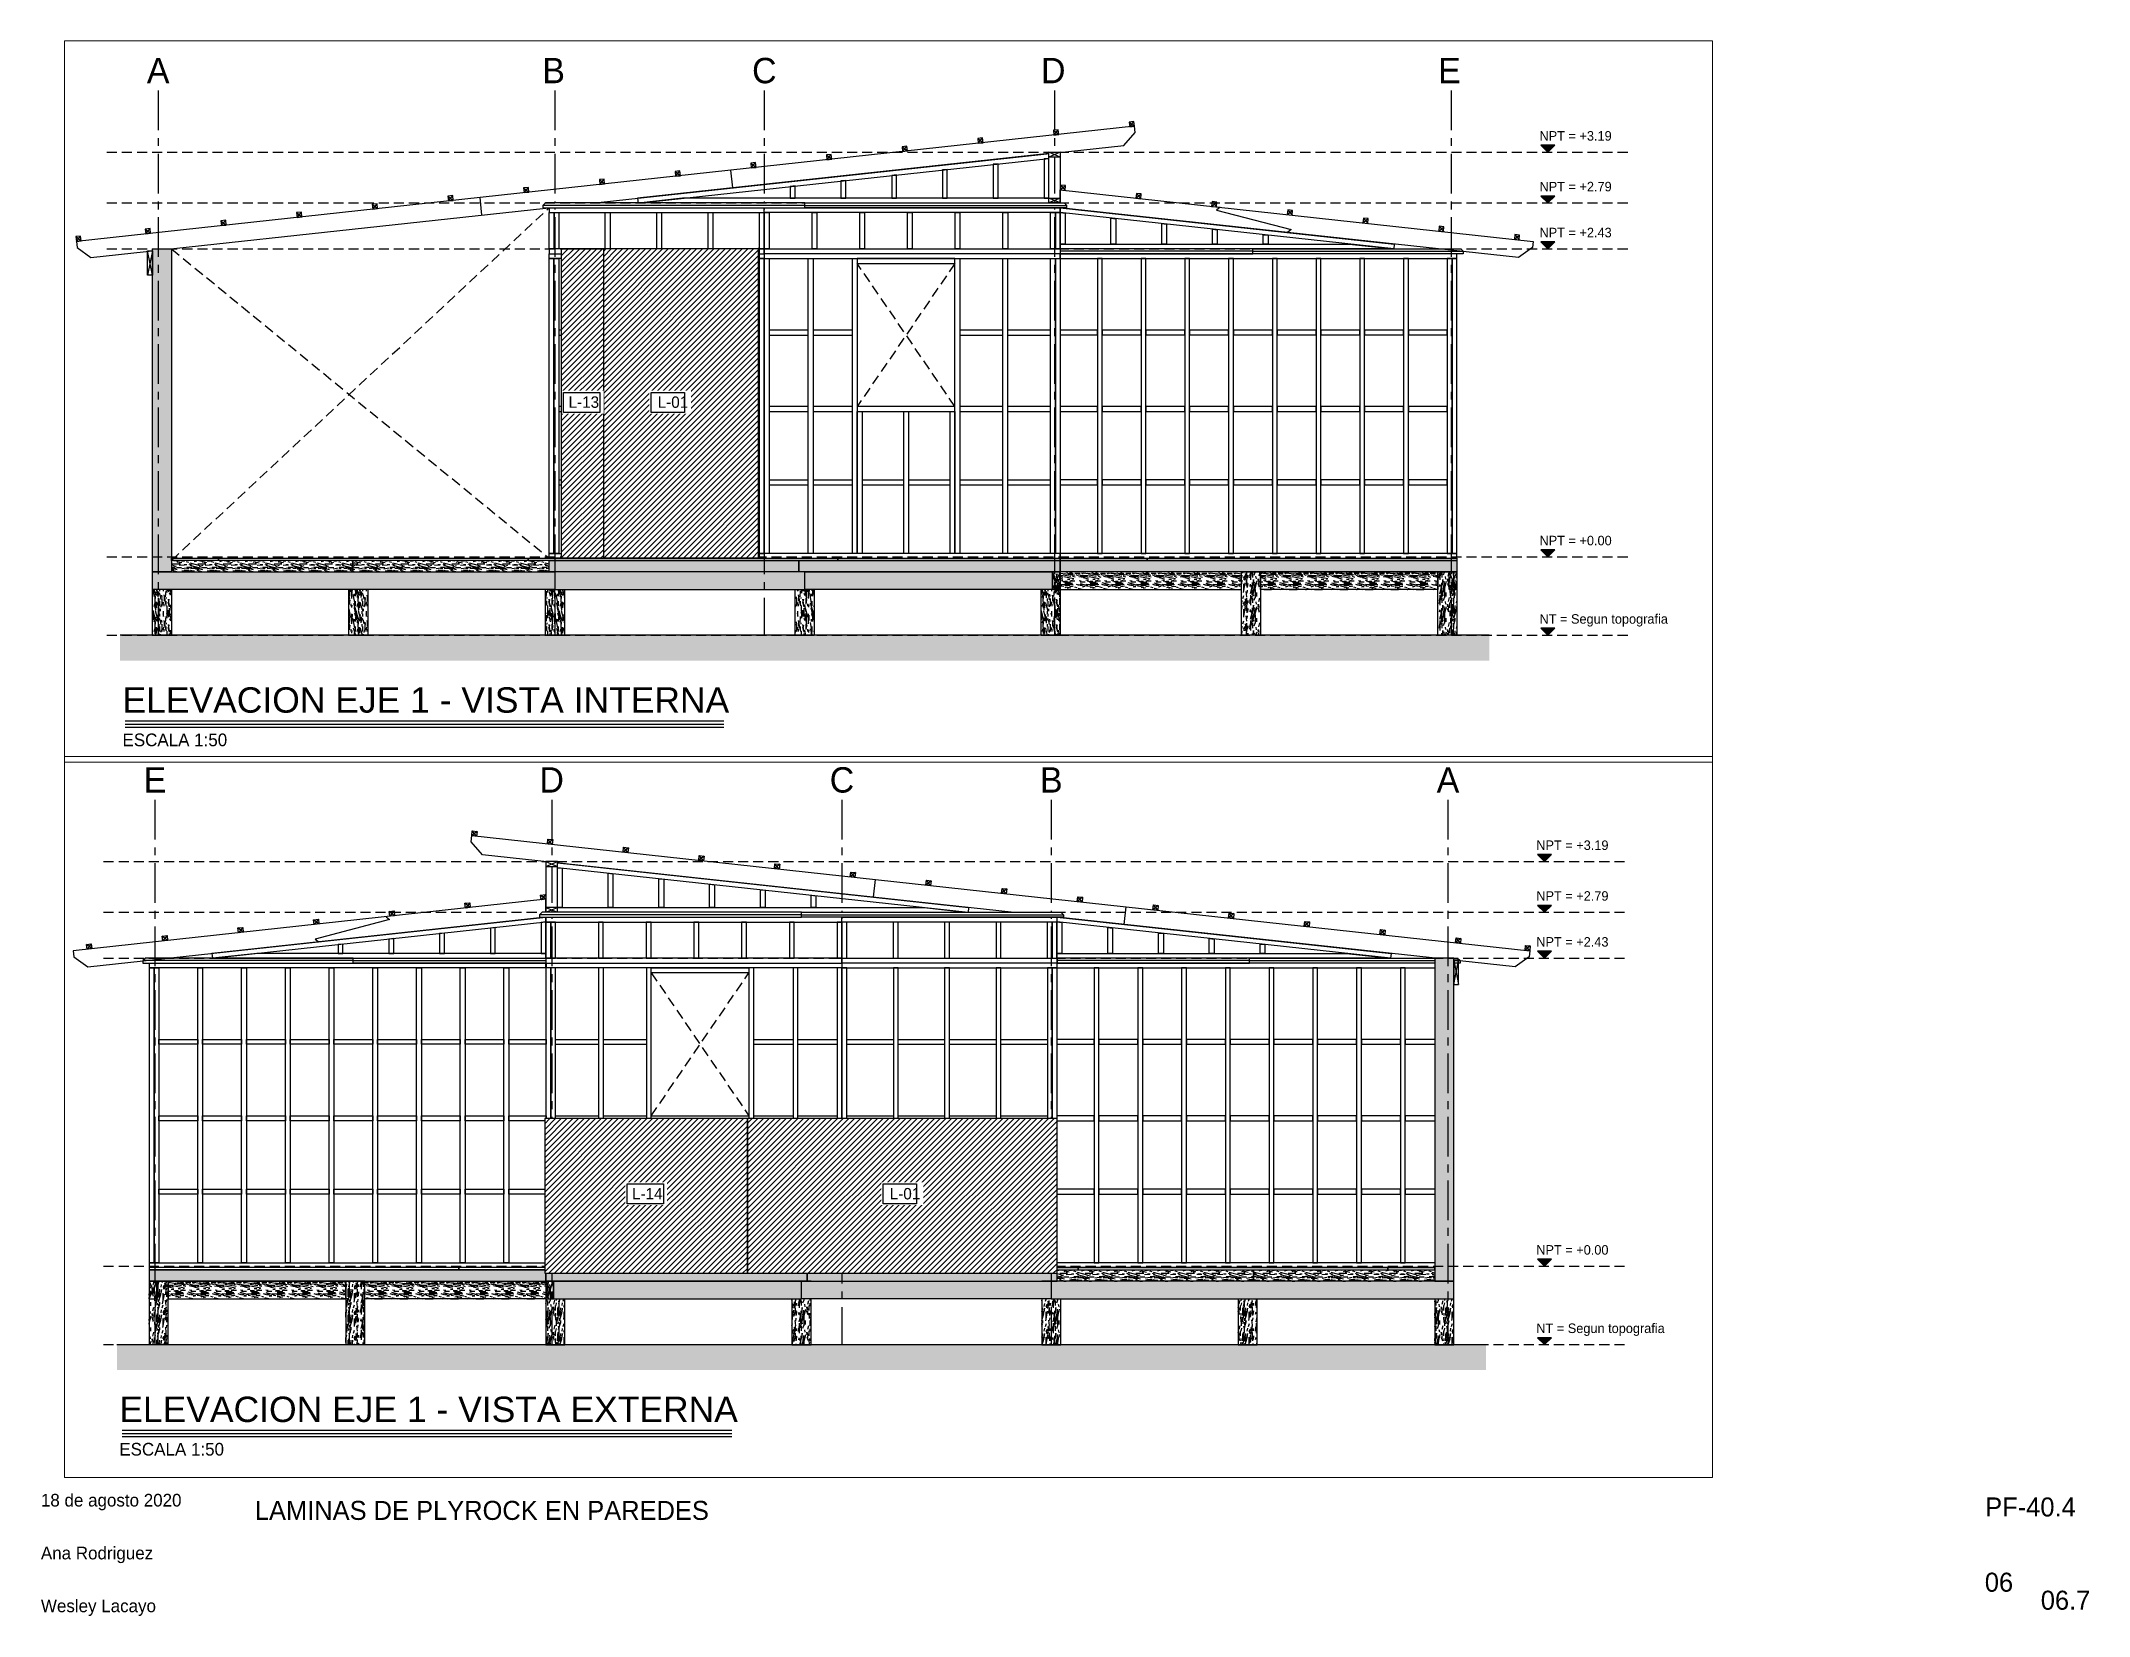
# Paper-space layout 'PT-06' of a CAD drawing. Header units: millimetres. Extents: x 97.9 to 130.2, y 309.4 to 334.2.
# The model-space entities are those that its viewports show. They can reach past a viewport. Long polylines and large blocks are cut down to what shows.
import ezdxf
from ezdxf.enums import TextEntityAlignment as Align

# ---------------------------------------------------------------- set-up
doc = ezdxf.new("R2010")
doc.units = ezdxf.units.MM
doc.set_wipeout_variables(frame=1)
doc.linetypes.add('CENTER', pattern=[2, 1.25, -0.25, 0.25, -0.25])
doc.linetypes.add('HIDDEN2', pattern=[4.7625, 3.175, -1.5875])
for name, color, linetype in [('ALFAJIA', 3, 'Continuous'), ('CLAVADORES', 1, 'Continuous'), ('EJES', 2, 'CENTER'), ('EJES @ 0.5', 2, 'CENTER'), ('NIVELES', 2, 'Continuous'), ('NIVELES @ 0.5', 2, 'Continuous'), ('PANELES PARED', 2, 'Continuous'), ('PILOTES', 2, 'Continuous'), ('PZA', 3, 'Continuous'), ('TEXTO', 2, 'Continuous'), ('TEXTO @ 0.5', 2, 'Continuous'), ('TEXTOS TITULOS @ 0.5', 3, 'Continuous'), ('VIGAS DE PISO', 2, 'Continuous')]:
    doc.layers.add(name, color=color, linetype=linetype)
doc.styles.add('century gothic', font='GOTHIC.TTF')
doc.styles.add('century gothic smc', font='GOTHIC.TTF')
doc.styles.add('NOTAS', font='GOTHIC.TTF')
doc.styles.add('SMCtitulos', font='sanss___.ttf')
doc.styles.get("Standard").update_dxf_attribs({"font": 'arial.ttf'})
pattern_1 = [(0, (102.28992, 23.7031), (0, 0.2), [0.04, -0.16]), (8.9726, (102.291915, 23.595096), (1.200000005876, 0.199999525118), [0.0384708, -3.8086058]), (5.7105, (102.289915, 23.607096), (1.800000034755, 0.19999710144), [0.0401996, -1.9697752]), (344.5779, (102.289915, 23.667096), (2.1999999038893, -0.5999974677634), [0.0601664, -5.9564754]), (353.6599, (102.293915, 23.733096), (0.200000063208, 4.086e-07), [0.0362216, -1.7748552]), (345.0686, (102.299915, 23.619096), (0.799999998317, -0.199999673879), [0.0310484, -3.0737864]), (348.6901, (102.229915, 23.735096), (0.2000000583, 7.413e-08), [0.0815844, -0.9382194]), (5.7105, (102.291915, 23.577096), (1.800000034755, 0.19999710144), [0.0200998, -1.989875]), (0, (102.28992, 23.6611), (0, 0.2), [0.02, -0.18]), (0, (102.24992, 23.6851), (0, 0.2), [0.06, -0.14]), (11.3099, (102.289915, 23.715096), (0.79999995433, 0.19999948721), [0.020396, -0.9994078]), (2.7263, (102.269915, 23.641096), (4.0000000589947, 0.1999992035454), [0.0420476, -4.1627116]), (352.4054, (102.279915, 23.635096), (1.599999971597, -0.19999873671), [0.0302654, -2.9962834]), (0, (102.26992, 23.5591), (0, 0.2), [0.04, -0.16]), (358.8309, (102.2499153, 23.549096), (0.2000000366479, 1.5360345e-07), [0.0980204, -9.70402]), (0, (102.24992, 23.6991), (0, 0.2), [0.02, -0.18]), (0, (102.26992, 23.7151), (0, 0.2), [0.02, -0.18]), (0, (102.17992, 23.7331), (0, 0.2), [0.03, -0.17]), (350.5377, (102.233915, 23.743096), (0.200000015444, 7.752e-08), [0.0608276, -1.1557248]), (0, (102.16992, 23.7431), (0, 0.2), [0.04, -0.16]), (0, (102.14792, 23.5631), (0, 0.2), [0.022, -0.178]), (0, (102.24992, 23.5731), (0, 0.2), [0.02, -0.18]), (0, (102.14792, 23.5791), (0, 0.2), [0.042, -0.158]), (5.4403, (102.249915, 23.591096), (1.9999999402303, 0.199998956714), [0.04219, -4.1768144]), (0, (102.25192, 23.6071), (0, 0.2), [0.038, -0.162]), (0, (102.14792, 23.6111), (0, 0.2), [0.022, -0.178]), (358.8309, (102.1719153, 23.643096), (0.2000000366479, 1.5360345e-07), [0.0980204, -9.70402]), (0, (102.18992, 23.6611), (0, 0.2), [0.02, -0.18]), (0, (102.16992, 23.6671), (0, 0.2), [0.02, -0.18]), (0, (102.24992, 23.6671), (0, 0.2), [0.04, -0.16]), (0, (102.20992, 23.6711), (0, 0.2), [0.02, -0.18]), (0, (102.16992, 23.6951), (0, 0.2), [0.04, -0.16]), (19.6538, (102.223915, 23.611096), (2.200000050424, 0.79999891494), [0.0297322, -2.9434812]), (11.3099, (102.189915, 23.667096), (0.79999995433, 0.19999948721), [0.020396, -0.9994078]), (11.3099, (102.269915, 23.657096), (0.79999995433, 0.19999948721), [0.020396, -0.9994078]), (5.7105, (102.209915, 23.733096), (1.800000034755, 0.19999710144), [0.0200998, -1.989875]), (349.6952, (102.147915, 23.747096), (1.199999995396, -0.19999893933), [0.0223606, -2.213707]), (348.6901, (102.169915, 23.563096), (0.2000000583, 7.413e-08), [0.020396, -0.9994078]), (90, (102.18992, 23.5591), (-0.2, 1e-17), [0, -0.2]), (346.6076, (102.147915, 23.671096), (3.400000044994, -0.7999939065965), [0.043174, -4.2742308]), (11.3099, (102.269915, 23.699096), (0.79999995433, 0.19999948721), [0.020396, -0.9994078]), (10.3048, (102.269915, 23.573096), (0.999999957606, 0.199999208868), [0.0223606, -2.213707]), (348.6901, (102.209915, 23.661096), (0.2000000583, 7.413e-08), [0.020396, -0.9994078]), (348.6901, (102.229915, 23.671096), (0.2000000583, 7.413e-08), [0.020396, -0.9994078]), (341.5651, (102.147915, 23.651096), (0.19999995825, 2.3367e-07), [0.0252982, -0.6071572]), (345.9638, (102.169915, 23.719096), (0.19999992115, 2.4875e-07), [0.0824622, -0.7421588]), (343.3008, (102.209915, 23.733096), (1.399999991533, -0.39999874641), [0.0626418, -2.025419]), (0, (102.20992, 23.7431), (0, 0.2), [0.024, -0.176]), (345.9638, (102.189915, 23.579096), (0.19999992115, 2.4875e-07), [0.0824622, -0.7421588]), (345.9638, (102.169915, 23.593096), (0.19999992115, 2.4875e-07), [0.0824622, -0.7421588]), (345.9638, (102.169915, 23.611096), (0.19999992115, 2.4875e-07), [0.0824622, -0.7421588]), (349.6952, (102.147915, 23.699096), (1.199999995396, -0.19999893933), [0.0223606, -2.213707]), (345.9638, (102.209915, 23.695096), (0.19999992115, 2.4875e-07), [0.041231, -0.78339]), (349.6952, (102.147915, 23.635096), (1.199999995396, -0.19999893933), [0.0223606, -2.213707]), (357.6141, (102.251915, 23.621096), (0.199999989185, 2.452822e-07), [0.0480416, -4.756123]), (349.6952, (102.229915, 23.657096), (1.199999995396, -0.19999893933), [0.0223606, -2.213707]), (12.5288, (102.251915, 23.653096), (0.800000095695, 0.199999860747), [0.018439, -1.8254698]), (349.5626, (102.1479153, 23.625096), (2.199999936494, -0.3999970687047), [0.0772788, -7.650591]), (351.8699, (102.223915, 23.611096), (0.199999892184, -4.835e-08), [0.0282842, -1.3859292]), (4.7636, (102.169915, 23.631096), (2.199999989955, 0.199998289923), [0.0481664, -2.3601524]), (0, (102.21792, 23.6351), (0, 0.2), [0.062, -0.138]), (344.7449, (102.147915, 23.725096), (0.799999942428, -0.199999664289), [0.0228036, -2.2575472]), (350.5377, (102.189915, 23.559096), (0.200000015444, 7.752e-08), [0.0608276, -1.1557248]), (340.0169, (102.147915, 23.601096), (0.599999976081, -0.19999986488), [0.0234094, -2.3175304]), (0, (102.30992, 23.7191), (0, 0.2), [0.01, -0.19]), (0, (102.30992, 23.6311), (0, 0.2), [0.02, -0.18]), (11.3099, (102.309915, 23.559096), (0.79999995433, 0.19999948721), [0.020396, -0.9994078]), (0, (102.31192, 23.5791), (0, 0.2), [0.036, -0.164]), (343.3008, (102.309915, 23.685096), (1.399999991533, -0.39999874641), [0.0208806, -2.0671802]), (348.0207, (102.3119153, 23.643096), (3.7999999222511, -0.8002195416064), [0.0368014, -6.7101288]), (90, (102.30992, 23.5591), (-0.2, 1e-17), [0, -0.2]), (0, (102.32992, 23.5631), (0, 0.2), [0.018, -0.182]), (0, (102.32992, 23.6011), (0, 0.2), [0.018, -0.182]), (0, (102.32992, 23.6111), (0, 0.2), [0.018, -0.182]), (336.0376, (102.329915, 23.679096), (1.400000005486, -0.599997330343), [0.0196978, -1.9500724]), (348.5163, (102.3299153, 23.703096), (0.99999999677376, -0.2000310941214), [0.0183676, -13.043105]), (341.5651, (102.329915, 23.631096), (0.19999995825, 2.3367e-07), [0.0189736, -0.6134816]), (347.4712, (102.329915, 23.729096), (1.000000064082, -0.19999992061), [0.018439, -1.8254698])]
pattern_2 = [(90, (131.68467, 23.6891), (-0.2, 1e-17), [0.04, -0.16]), (98.9726, (131.792673, 23.691096), (-0.199999525118, 1.200000005876), [0.0384708, -3.8086058]), (95.7105, (131.780673, 23.689096), (-0.19999710144, 1.800000034755), [0.0401996, -1.9697752]), (74.5779, (131.7206734, 23.689096), (0.5999974677634, 2.1999999038893), [0.0601664, -5.9564754]), (83.6599, (131.654673, 23.693096), (-4.086e-07, 0.200000063208), [0.0362216, -1.7748552]), (75.0686, (131.768673, 23.699096), (0.199999673879, 0.799999998317), [0.0310484, -3.0737864]), (78.6901, (131.652673, 23.629096), (-7.413e-08, 0.2000000583), [0.0815844, -0.9382194]), (95.7105, (131.810673, 23.691096), (-0.19999710144, 1.800000034755), [0.0200998, -1.989875]), (90, (131.72667, 23.6891), (-0.2, 1e-17), [0.02, -0.18]), (90, (131.70267, 23.6491), (-0.2, 1e-17), [0.06, -0.14]), (101.3099, (131.672673, 23.689096), (-0.19999948721, 0.79999995433), [0.020396, -0.9994078]), (92.7263, (131.746673, 23.669096), (-0.1999992035454, 4.0000000589947), [0.0420476, -4.1627116]), (82.4054, (131.752673, 23.679096), (0.19999873671, 1.599999971597), [0.0302654, -2.9962834]), (90, (131.82867, 23.6691), (-0.2, 1e-17), [0.04, -0.16]), (88.8309, (131.8386734, 23.649096), (-1.5360345e-07, 0.2000000366479), [0.0980204, -9.70402]), (90, (131.68867, 23.6491), (-0.2, 1e-17), [0.02, -0.18]), (90, (131.67267, 23.6691), (-0.2, 1e-17), [0.02, -0.18]), (90, (131.65467, 23.5791), (-0.2, 1e-17), [0.03, -0.17]), (80.5377, (131.644673, 23.633096), (-7.752e-08, 0.200000015444), [0.0608276, -1.1557248]), (90, (131.64467, 23.5691), (-0.2, 1e-17), [0.04, -0.16]), (90, (131.82467, 23.5471), (-0.2, 1e-17), [0.022, -0.178]), (90, (131.81467, 23.6491), (-0.2, 1e-17), [0.02, -0.18]), (90, (131.80867, 23.5471), (-0.2, 1e-17), [0.042, -0.158]), (95.4403, (131.796673, 23.649096), (-0.199998956714, 1.9999999402303), [0.04219, -4.1768144]), (90, (131.78067, 23.6511), (-0.2, 1e-17), [0.038, -0.162]), (90, (131.77667, 23.5471), (-0.2, 1e-17), [0.022, -0.178]), (88.8309, (131.7446734, 23.571096), (-1.5360345e-07, 0.2000000366479), [0.0980204, -9.70402]), (90, (131.72667, 23.5891), (-0.2, 1e-17), [0.02, -0.18]), (90, (131.72067, 23.5691), (-0.2, 1e-17), [0.02, -0.18]), (90, (131.72067, 23.6491), (-0.2, 1e-17), [0.04, -0.16]), (90, (131.71667, 23.6091), (-0.2, 1e-17), [0.02, -0.18]), (90, (131.69267, 23.5691), (-0.2, 1e-17), [0.04, -0.16]), (109.6538, (131.776673, 23.623096), (-0.79999891494, 2.200000050424), [0.0297322, -2.9434812]), (101.3099, (131.720673, 23.589096), (-0.19999948721, 0.79999995433), [0.020396, -0.9994078]), (101.3099, (131.730673, 23.669096), (-0.19999948721, 0.79999995433), [0.020396, -0.9994078]), (95.7105, (131.654673, 23.609096), (-0.19999710144, 1.800000034755), [0.0200998, -1.989875]), (79.6952, (131.640673, 23.547096), (0.19999893933, 1.199999995396), [0.0223606, -2.213707]), (78.6901, (131.824673, 23.569096), (-7.413e-08, 0.2000000583), [0.020396, -0.9994078]), (180, (131.82867, 23.5891), (-2e-17, -0.2), [0, -0.2]), (76.6076, (131.716673, 23.547096), (0.7999939065965, 3.400000044994), [0.043174, -4.2742308]), (101.3099, (131.688673, 23.669096), (-0.19999948721, 0.79999995433), [0.020396, -0.9994078]), (100.3048, (131.814673, 23.669096), (-0.199999208868, 0.999999957606), [0.0223606, -2.213707]), (78.6901, (131.726673, 23.609096), (-7.413e-08, 0.2000000583), [0.020396, -0.9994078]), (78.6901, (131.716673, 23.629096), (-7.413e-08, 0.2000000583), [0.020396, -0.9994078]), (71.5651, (131.736673, 23.547096), (-2.3367e-07, 0.19999995825), [0.0252982, -0.6071572]), (75.9638, (131.668673, 23.569096), (-2.4875e-07, 0.19999992115), [0.0824622, -0.7421588]), (73.3008, (131.654673, 23.609096), (0.39999874641, 1.399999991533), [0.0626418, -2.025419]), (90, (131.64467, 23.6091), (-0.2, 1e-17), [0.024, -0.176]), (75.9638, (131.808673, 23.589096), (-2.4875e-07, 0.19999992115), [0.0824622, -0.7421588]), (75.9638, (131.794673, 23.569096), (-2.4875e-07, 0.19999992115), [0.0824622, -0.7421588]), (75.9638, (131.776673, 23.569096), (-2.4875e-07, 0.19999992115), [0.0824622, -0.7421588]), (79.6952, (131.688673, 23.547096), (0.19999893933, 1.199999995396), [0.0223606, -2.213707]), (75.9638, (131.692673, 23.609096), (-2.4875e-07, 0.19999992115), [0.041231, -0.78339]), (79.6952, (131.752673, 23.547096), (0.19999893933, 1.199999995396), [0.0223606, -2.213707]), (87.6141, (131.766673, 23.651096), (-2.452822e-07, 0.199999989185), [0.0480416, -4.756123]), (79.6952, (131.730673, 23.629096), (0.19999893933, 1.199999995396), [0.0223606, -2.213707]), (102.5288, (131.734673, 23.651096), (-0.199999860747, 0.800000095695), [0.018439, -1.8254698]), (79.5626, (131.7626734, 23.547096), (0.3999970687047, 2.199999936494), [0.0772788, -7.650591]), (81.8699, (131.776673, 23.623096), (4.835e-08, 0.199999892184), [0.0282842, -1.3859292]), (94.7636, (131.756673, 23.569096), (-0.199998289923, 2.199999989955), [0.0481664, -2.3601524]), (90, (131.75267, 23.6171), (-0.2, 1e-17), [0.062, -0.138]), (74.7449, (131.662673, 23.547096), (0.199999664289, 0.799999942428), [0.0228036, -2.2575472]), (80.5377, (131.828673, 23.589096), (-7.752e-08, 0.200000015444), [0.0608276, -1.1557248]), (70.0169, (131.786673, 23.547096), (0.19999986488, 0.599999976081), [0.0234094, -2.3175304]), (90, (131.66867, 23.7091), (-0.2, 1e-17), [0.01, -0.19]), (90, (131.75667, 23.7091), (-0.2, 1e-17), [0.02, -0.18]), (101.3099, (131.828673, 23.709096), (-0.19999948721, 0.79999995433), [0.020396, -0.9994078]), (90, (131.80867, 23.7111), (-0.2, 1e-17), [0.036, -0.164]), (73.3008, (131.702673, 23.709096), (0.39999874641, 1.399999991533), [0.0208806, -2.0671802]), (78.0207, (131.7446734, 23.711096), (0.8002195416064, 3.7999999222511), [0.0368014, -6.7101288]), (180, (131.82867, 23.7091), (-2e-17, -0.2), [0, -0.2]), (90, (131.82467, 23.7291), (-0.2, 1e-17), [0.018, -0.182]), (90, (131.78667, 23.7291), (-0.2, 1e-17), [0.018, -0.182]), (90, (131.77667, 23.7291), (-0.2, 1e-17), [0.018, -0.182]), (66.0376, (131.708673, 23.729096), (0.599997330343, 1.400000005486), [0.0196978, -1.9500724]), (78.5163, (131.6846734, 23.729096), (0.2000310941214, 0.99999999677376), [0.0183676, -13.043105]), (71.5651, (131.756673, 23.729096), (-2.3367e-07, 0.19999995825), [0.0189736, -0.6134816]), (77.4712, (131.658673, 23.729096), (0.19999992061, 1.000000064082), [0.018439, -1.8254698])]
pattern_3 = [(90, (101.99192, 23.6891), (-0.2, 1e-17), [0.04, -0.16]), (98.9726, (102.099915, 23.691096), (-0.199999525118, 1.200000005876), [0.0384708, -3.8086058]), (95.7105, (102.087915, 23.689096), (-0.19999710144, 1.800000034755), [0.0401996, -1.9697752]), (74.5779, (102.027915, 23.689096), (0.5999974677634, 2.1999999038893), [0.0601664, -5.9564754]), (83.6599, (101.961915, 23.693096), (-4.086e-07, 0.200000063208), [0.0362216, -1.7748552]), (75.0686, (102.075915, 23.699096), (0.199999673879, 0.799999998317), [0.0310484, -3.0737864]), (78.6901, (101.959915, 23.629096), (-7.413e-08, 0.2000000583), [0.0815844, -0.9382194]), (95.7105, (102.117915, 23.691096), (-0.19999710144, 1.800000034755), [0.0200998, -1.989875]), (90, (102.03392, 23.6891), (-0.2, 1e-17), [0.02, -0.18]), (90, (102.00992, 23.6491), (-0.2, 1e-17), [0.06, -0.14]), (101.3099, (101.979915, 23.689096), (-0.19999948721, 0.79999995433), [0.020396, -0.9994078]), (92.7263, (102.053915, 23.669096), (-0.1999992035454, 4.0000000589947), [0.0420476, -4.1627116]), (82.4054, (102.059915, 23.679096), (0.19999873671, 1.599999971597), [0.0302654, -2.9962834]), (90, (102.13592, 23.6691), (-0.2, 1e-17), [0.04, -0.16]), (88.8309, (102.1459153, 23.649096), (-1.5360345e-07, 0.2000000366479), [0.0980204, -9.70402]), (90, (101.99592, 23.6491), (-0.2, 1e-17), [0.02, -0.18]), (90, (101.97992, 23.6691), (-0.2, 1e-17), [0.02, -0.18]), (90, (101.96192, 23.5791), (-0.2, 1e-17), [0.03, -0.17]), (80.5377, (101.951915, 23.633096), (-7.752e-08, 0.200000015444), [0.0608276, -1.1557248]), (90, (101.95192, 23.5691), (-0.2, 1e-17), [0.04, -0.16]), (90, (102.13192, 23.5471), (-0.2, 1e-17), [0.022, -0.178]), (90, (102.12192, 23.6491), (-0.2, 1e-17), [0.02, -0.18]), (90, (102.11592, 23.5471), (-0.2, 1e-17), [0.042, -0.158]), (95.4403, (102.103915, 23.649096), (-0.199998956714, 1.9999999402303), [0.04219, -4.1768144]), (90, (102.08792, 23.6511), (-0.2, 1e-17), [0.038, -0.162]), (90, (102.08392, 23.5471), (-0.2, 1e-17), [0.022, -0.178]), (88.8309, (102.0519153, 23.571096), (-1.5360345e-07, 0.2000000366479), [0.0980204, -9.70402]), (90, (102.03392, 23.5891), (-0.2, 1e-17), [0.02, -0.18]), (90, (102.02792, 23.5691), (-0.2, 1e-17), [0.02, -0.18]), (90, (102.02792, 23.6491), (-0.2, 1e-17), [0.04, -0.16]), (90, (102.02392, 23.6091), (-0.2, 1e-17), [0.02, -0.18]), (90, (101.99992, 23.5691), (-0.2, 1e-17), [0.04, -0.16]), (109.6538, (102.083915, 23.623096), (-0.79999891494, 2.200000050424), [0.0297322, -2.9434812]), (101.3099, (102.027915, 23.589096), (-0.19999948721, 0.79999995433), [0.020396, -0.9994078]), (101.3099, (102.037915, 23.669096), (-0.19999948721, 0.79999995433), [0.020396, -0.9994078]), (95.7105, (101.961915, 23.609096), (-0.19999710144, 1.800000034755), [0.0200998, -1.989875]), (79.6952, (101.947915, 23.547096), (0.19999893933, 1.199999995396), [0.0223606, -2.213707]), (78.6901, (102.131915, 23.569096), (-7.413e-08, 0.2000000583), [0.020396, -0.9994078]), (180, (102.13592, 23.5891), (-2e-17, -0.2), [0, -0.2]), (76.6076, (102.023915, 23.547096), (0.7999939065965, 3.400000044994), [0.043174, -4.2742308]), (101.3099, (101.995915, 23.669096), (-0.19999948721, 0.79999995433), [0.020396, -0.9994078]), (100.3048, (102.121915, 23.669096), (-0.199999208868, 0.999999957606), [0.0223606, -2.213707]), (78.6901, (102.033915, 23.609096), (-7.413e-08, 0.2000000583), [0.020396, -0.9994078]), (78.6901, (102.023915, 23.629096), (-7.413e-08, 0.2000000583), [0.020396, -0.9994078]), (71.5651, (102.043915, 23.547096), (-2.3367e-07, 0.19999995825), [0.0252982, -0.6071572]), (75.9638, (101.975915, 23.569096), (-2.4875e-07, 0.19999992115), [0.0824622, -0.7421588]), (73.3008, (101.961915, 23.609096), (0.39999874641, 1.399999991533), [0.0626418, -2.025419]), (90, (101.95192, 23.6091), (-0.2, 1e-17), [0.024, -0.176]), (75.9638, (102.115915, 23.589096), (-2.4875e-07, 0.19999992115), [0.0824622, -0.7421588]), (75.9638, (102.101915, 23.569096), (-2.4875e-07, 0.19999992115), [0.0824622, -0.7421588]), (75.9638, (102.083915, 23.569096), (-2.4875e-07, 0.19999992115), [0.0824622, -0.7421588]), (79.6952, (101.995915, 23.547096), (0.19999893933, 1.199999995396), [0.0223606, -2.213707]), (75.9638, (101.999915, 23.609096), (-2.4875e-07, 0.19999992115), [0.041231, -0.78339]), (79.6952, (102.059915, 23.547096), (0.19999893933, 1.199999995396), [0.0223606, -2.213707]), (87.6141, (102.073915, 23.651096), (-2.452822e-07, 0.199999989185), [0.0480416, -4.756123]), (79.6952, (102.037915, 23.629096), (0.19999893933, 1.199999995396), [0.0223606, -2.213707]), (102.5288, (102.041915, 23.651096), (-0.199999860747, 0.800000095695), [0.018439, -1.8254698]), (79.5626, (102.0699153, 23.547096), (0.3999970687047, 2.199999936494), [0.0772788, -7.650591]), (81.8699, (102.083915, 23.623096), (4.835e-08, 0.199999892184), [0.0282842, -1.3859292]), (94.7636, (102.063915, 23.569096), (-0.199998289923, 2.199999989955), [0.0481664, -2.3601524]), (90, (102.05992, 23.6171), (-0.2, 1e-17), [0.062, -0.138]), (74.7449, (101.969915, 23.547096), (0.199999664289, 0.799999942428), [0.0228036, -2.2575472]), (80.5377, (102.135915, 23.589096), (-7.752e-08, 0.200000015444), [0.0608276, -1.1557248]), (70.0169, (102.093915, 23.547096), (0.19999986488, 0.599999976081), [0.0234094, -2.3175304]), (90, (101.97592, 23.7091), (-0.2, 1e-17), [0.01, -0.19]), (90, (102.06392, 23.7091), (-0.2, 1e-17), [0.02, -0.18]), (101.3099, (102.135915, 23.709096), (-0.19999948721, 0.79999995433), [0.020396, -0.9994078]), (90, (102.11592, 23.7111), (-0.2, 1e-17), [0.036, -0.164]), (73.3008, (102.009915, 23.709096), (0.39999874641, 1.399999991533), [0.0208806, -2.0671802]), (78.0207, (102.0519153, 23.711096), (0.8002195416064, 3.7999999222511), [0.0368014, -6.7101288]), (180, (102.13592, 23.7091), (-2e-17, -0.2), [0, -0.2]), (90, (102.13192, 23.7291), (-0.2, 1e-17), [0.018, -0.182]), (90, (102.09392, 23.7291), (-0.2, 1e-17), [0.018, -0.182]), (90, (102.08392, 23.7291), (-0.2, 1e-17), [0.018, -0.182]), (66.0376, (102.015915, 23.729096), (0.599997330343, 1.400000005486), [0.0196978, -1.9500724]), (78.5163, (101.9919153, 23.729096), (0.2000310941214, 0.99999999677376), [0.0183676, -13.043105]), (71.5651, (102.063915, 23.729096), (-2.3367e-07, 0.19999995825), [0.0189736, -0.6134816]), (77.4712, (101.965915, 23.729096), (0.19999992061, 1.000000064082), [0.018439, -1.8254698])]
pattern_4 = [(45, (131.810673, 23.547096), (7e-18, 0.08980256121), [0.0635, -0.0635]), (45, (131.793835, 23.563934), (7e-18, 0.08980256121), [0.0635, -0.0635]), (45, (131.777, 23.58077), (7e-18, 0.08980256121), [0.0635, -0.0635]), (135, (131.777, 23.592), (-0.08980256121, 7e-18), [0.0635, -0.0635]), (135, (131.793835, 23.608835), (-0.08980256121, 7e-18), [0.0635, -0.0635]), (135, (131.810673, 23.625673), (-0.08980256121, 7e-18), [0.0635, -0.0635])]
pattern_5 = [(90, (102.06992, 23.6181), (-0.1, 6e-18), [0.02, -0.08]), (98.9726, (102.1239153, 23.619096), (-0.0999997625589, 0.600000002938), [0.0192354, -1.9043029]), (95.7105, (102.117915, 23.618096), (-0.09999855072, 0.9000000173776), [0.0200998, -0.9848876]), (74.5779, (102.0879153, 23.618096), (0.2999987338817, 1.09999995194465), [0.0300832, -2.9782377]), (83.6599, (102.054915, 23.620096), (-2.042995e-07, 0.100000031604), [0.0181108, -0.8874276]), (75.0686, (102.111915, 23.623096), (0.0999998369396, 0.3999999991583), [0.0155242, -1.5368932]), (78.6901, (102.053915, 23.588096), (-3.7066e-08, 0.10000002915), [0.0407922, -0.4691097]), (95.7105, (102.132915, 23.619096), (-0.09999855072, 0.9000000173776), [0.0100499, -0.9949375]), (90, (102.09092, 23.6181), (-0.1, 6e-18), [0.01, -0.09]), (90, (102.07892, 23.5981), (-0.1, 6e-18), [0.03, -0.07]), (101.3099, (102.063915, 23.618096), (-0.099999743605, 0.399999977165), [0.010198, -0.4997039]), (92.7263, (102.1009153, 23.608096), (-0.0999996017727, 2.0000000294973), [0.0210238, -2.0813558]), (82.4054, (102.103915, 23.613096), (0.0999993683551, 0.7999999857986), [0.0151327, -1.4981417]), (90, (102.14192, 23.6081), (-0.1, 6e-18), [0.02, -0.08]), (88.8309, (102.1469153, 23.598096), (-7.680173e-08, 0.10000001832397), [0.0490102, -4.85201]), (90, (102.07192, 23.5981), (-0.1, 6e-18), [0.01, -0.09]), (90, (102.06392, 23.6081), (-0.1, 6e-18), [0.01, -0.09]), (90, (102.05492, 23.5631), (-0.1, 6e-18), [0.015, -0.085]), (80.5377, (102.049915, 23.590096), (-3.876e-08, 0.100000007722), [0.0304138, -0.5778624]), (90, (102.04992, 23.5581), (-0.1, 6e-18), [0.02, -0.08]), (90, (102.13992, 23.5471), (-0.1, 6e-18), [0.011, -0.089]), (90, (102.13492, 23.5981), (-0.1, 6e-18), [0.01, -0.09]), (90, (102.13192, 23.5471), (-0.1, 6e-18), [0.021, -0.079]), (95.4403, (102.1259153, 23.598096), (-0.099999478357, 0.9999999701151), [0.021095, -2.0884072]), (90, (102.11792, 23.5991), (-0.1, 6e-18), [0.019, -0.081]), (90, (102.11592, 23.5471), (-0.1, 6e-18), [0.011, -0.089]), (88.8309, (102.0999153, 23.559096), (-7.680173e-08, 0.10000001832397), [0.0490102, -4.85201]), (90, (102.09092, 23.5681), (-0.1, 6e-18), [0.01, -0.09]), (90, (102.08792, 23.5581), (-0.1, 6e-18), [0.01, -0.09]), (90, (102.08792, 23.5981), (-0.1, 6e-18), [0.02, -0.08]), (90, (102.08592, 23.5781), (-0.1, 6e-18), [0.01, -0.09]), (90, (102.07392, 23.5581), (-0.1, 6e-18), [0.02, -0.08]), (109.6538, (102.115915, 23.585096), (-0.39999945747, 1.1000000252122), [0.0148661, -1.4717406]), (101.3099, (102.087915, 23.568096), (-0.099999743605, 0.399999977165), [0.010198, -0.4997039]), (101.3099, (102.092915, 23.608096), (-0.099999743605, 0.399999977165), [0.010198, -0.4997039]), (95.7105, (102.054915, 23.578096), (-0.09999855072, 0.9000000173776), [0.0100499, -0.9949375]), (79.6952, (102.047915, 23.547096), (0.099999469665, 0.5999999976978), [0.0111803, -1.1068535]), (78.6901, (102.139915, 23.558096), (-3.7066e-08, 0.10000002915), [0.010198, -0.4997039]), (180, (102.14192, 23.5681), (-1e-17, -0.1), [0, -0.1]), (76.6076, (102.0859153, 23.547096), (0.3999969532983, 1.7000000224969), [0.021587, -2.1371154]), (101.3099, (102.071915, 23.608096), (-0.099999743605, 0.399999977165), [0.010198, -0.4997039]), (100.3048, (102.134915, 23.608096), (-0.099999604434, 0.499999978803), [0.0111803, -1.1068535]), (78.6901, (102.090915, 23.578096), (-3.7066e-08, 0.10000002915), [0.010198, -0.4997039]), (78.6901, (102.085915, 23.588096), (-3.7066e-08, 0.10000002915), [0.010198, -0.4997039]), (71.5651, (102.095915, 23.547096), (-1.16835e-07, 0.099999979124), [0.0126491, -0.3035786]), (75.9638, (102.061915, 23.558096), (-1.24373e-07, 0.099999960573), [0.0412311, -0.3710794]), (73.3008, (102.054915, 23.578096), (0.199999373205, 0.6999999957667), [0.0313209, -1.0127095]), (90, (102.04992, 23.5781), (-0.1, 6e-18), [0.012, -0.088]), (75.9638, (102.131915, 23.568096), (-1.24373e-07, 0.099999960573), [0.0412311, -0.3710794]), (75.9638, (102.124915, 23.558096), (-1.24373e-07, 0.099999960573), [0.0412311, -0.3710794]), (75.9638, (102.115915, 23.558096), (-1.24373e-07, 0.099999960573), [0.0412311, -0.3710794]), (79.6952, (102.071915, 23.547096), (0.099999469665, 0.5999999976978), [0.0111803, -1.1068535]), (75.9638, (102.073915, 23.578096), (-1.24373e-07, 0.099999960573), [0.0206155, -0.391695]), (79.6952, (102.103915, 23.547096), (0.099999469665, 0.5999999976978), [0.0111803, -1.1068535]), (87.6141, (102.1109153, 23.599096), (-1.226411e-07, 0.0999999945924), [0.0240208, -2.3780615]), (79.6952, (102.092915, 23.588096), (0.099999469665, 0.5999999976978), [0.0111803, -1.1068535]), (102.5288, (102.094915, 23.599096), (-0.0999999303734, 0.4000000478475), [0.0092195, -0.9127349]), (79.5626, (102.1089153, 23.547096), (0.19999853435233, 1.099999968247), [0.0386394, -3.8252955]), (81.8699, (102.115915, 23.585096), (2.4175e-08, 0.099999946092), [0.0141421, -0.6929646]), (94.7636, (102.105915, 23.558096), (-0.0999991449617, 1.0999999949774), [0.0240832, -1.1800762]), (90, (102.10392, 23.5821), (-0.1, 6e-18), [0.031, -0.069]), (74.7449, (102.058915, 23.547096), (0.0999998321444, 0.399999971214), [0.0114018, -1.1287736]), (80.5377, (102.141915, 23.568096), (-3.876e-08, 0.100000007722), [0.0304138, -0.5778624]), (70.0169, (102.120915, 23.547096), (0.09999993244, 0.2999999880404), [0.0117047, -1.1587652]), (90, (102.06192, 23.6281), (-0.1, 6e-18), [0.005, -0.095]), (90, (102.10592, 23.6281), (-0.1, 6e-18), [0.01, -0.09]), (101.3099, (102.141915, 23.628096), (-0.099999743605, 0.399999977165), [0.010198, -0.4997039]), (90, (102.13192, 23.6291), (-0.1, 6e-18), [0.018, -0.082]), (73.3008, (102.078915, 23.628096), (0.199999373205, 0.6999999957667), [0.0104403, -1.0335901]), (78.0207, (102.0999153, 23.629096), (0.40010977080318, 1.89999996112556), [0.0184007, -3.3550644]), (180, (102.14192, 23.6281), (-1e-17, -0.1), [0, -0.1]), (90, (102.13992, 23.6381), (-0.1, 6e-18), [0.009, -0.091]), (90, (102.12092, 23.6381), (-0.1, 6e-18), [0.009, -0.091]), (90, (102.11592, 23.6381), (-0.1, 6e-18), [0.009, -0.091]), (66.0376, (102.081915, 23.638096), (0.2999986651716, 0.700000002743), [0.0098489, -0.9750362]), (78.5163, (102.0699153, 23.638096), (0.1000155470607, 0.49999999838688), [0.0091838, -6.5215525]), (71.5651, (102.105915, 23.638096), (-1.16835e-07, 0.099999979124), [0.0094868, -0.3067408]), (77.4712, (102.056915, 23.638096), (0.0999999603045, 0.500000032041), [0.0092195, -0.9127349])]

psp = doc.layouts.new('PT-06')

# ---------------------------------------------------------------- texts
at = {"layer": 'TEXTO', "color": 2, "attachment_point": 1, "style": 'century gothic'}
for s, insert, char_height, width in [('18 de agosto 2020', (97.885, 311.32), 0.2, 3.7301), ('{\\H3.3333x;LAMINAS DE PLYROCK EN PAREDES}', (101.257, 311.209), 0.09, 7.76933), ('PF-40.4', (128.53, 311.263), 0.3, 3.7301), ('Ana Rodriguez', (97.885, 310.487), 0.2, 3.7301), ('06', (128.524, 310.077), 0.3, 3.7301), ('Wesley Lacayo', (97.885, 309.654), 0.2, 3.7301), ('06.7', (129.406, 309.793), 0.3, 3.7301)]:
    psp.add_mtext(s, dxfattribs=dict(at, insert=insert, char_height=char_height, width=width))

msp = doc.modelspace()

# ---------------------------------------------------------------- blocks, each defined once
blk = doc.blocks.new('IKK')
at = {"layer": 'PANELES PARED', "color": 250}
for points in [[(19489.227, 4507.096), (19489.227, 4507.134), (19486.101, 4507.134), (19486.101, 4507.096)], [(19486.394, 4504.772), (19486.432, 4504.772), (19486.432, 4507.096), (19486.394, 4507.096)], [(19486.739, 4504.772), (19486.777, 4504.772), (19486.777, 4507.096), (19486.739, 4507.096)], [(19487.083, 4504.772), (19487.121, 4504.772), (19487.121, 4507.096), (19487.083, 4507.096)], [(19487.428, 4504.772), (19487.466, 4504.772), (19487.466, 4507.096), (19487.428, 4507.096)], [(19487.773, 4504.772), (19487.811, 4504.772), (19487.811, 4507.096), (19487.773, 4507.096)], [(19488.117, 4504.772), (19488.155, 4504.772), (19488.155, 4507.096), (19488.117, 4507.096)], [(19488.462, 4504.772), (19488.5, 4504.772), (19488.5, 4507.096), (19488.462, 4507.096)], [(19488.807, 4504.772), (19488.845, 4504.772), (19488.845, 4507.096), (19488.807, 4507.096)], [(19489.151, 4504.772), (19489.189, 4504.772), (19489.189, 4507.096), (19489.151, 4507.096)], [(19489.189, 4504.772), (19489.227, 4504.772), (19489.227, 4507.096), (19489.189, 4507.096)], [(19486.394, 4506.494), (19486.394, 4506.532), (19486.101, 4506.532), (19486.101, 4506.494)], [(19486.739, 4506.494), (19486.739, 4506.532), (19486.432, 4506.532), (19486.432, 4506.494)], [(19487.083, 4506.494), (19487.083, 4506.532), (19486.777, 4506.532), (19486.777, 4506.494)], [(19487.428, 4506.494), (19487.428, 4506.532), (19487.121, 4506.532), (19487.121, 4506.494)], [(19487.773, 4506.494), (19487.773, 4506.532), (19487.466, 4506.532), (19487.466, 4506.494)], [(19488.117, 4506.494), (19488.117, 4506.532), (19487.811, 4506.532), (19487.811, 4506.494)], [(19488.462, 4506.494), (19488.462, 4506.532), (19488.155, 4506.532), (19488.155, 4506.494)], [(19488.807, 4506.494), (19488.807, 4506.532), (19488.5, 4506.532), (19488.5, 4506.494)], [(19489.151, 4506.494), (19489.151, 4506.532), (19488.845, 4506.532), (19488.845, 4506.494)], [(19486.394, 4505.891), (19486.394, 4505.929), (19486.101, 4505.929), (19486.101, 4505.891)], [(19486.739, 4505.891), (19486.739, 4505.929), (19486.432, 4505.929), (19486.432, 4505.891)], [(19487.083, 4505.891), (19487.083, 4505.929), (19486.777, 4505.929), (19486.777, 4505.891)], [(19487.428, 4505.891), (19487.428, 4505.929), (19487.121, 4505.929), (19487.121, 4505.891)], [(19487.773, 4505.891), (19487.773, 4505.929), (19487.466, 4505.929), (19487.466, 4505.891)], [(19488.117, 4505.891), (19488.117, 4505.929), (19487.811, 4505.929), (19487.811, 4505.891)], [(19488.462, 4505.891), (19488.462, 4505.929), (19488.155, 4505.929), (19488.155, 4505.891)], [(19488.807, 4505.891), (19488.807, 4505.929), (19488.5, 4505.929), (19488.5, 4505.891)], [(19489.151, 4505.891), (19489.151, 4505.929), (19488.845, 4505.929), (19488.845, 4505.891)], [(19486.394, 4505.313), (19486.394, 4505.351), (19486.101, 4505.351), (19486.101, 4505.313)], [(19486.739, 4505.313), (19486.739, 4505.351), (19486.432, 4505.351), (19486.432, 4505.313)], [(19487.083, 4505.313), (19487.083, 4505.351), (19486.777, 4505.351), (19486.777, 4505.313)], [(19487.428, 4505.313), (19487.428, 4505.351), (19487.121, 4505.351), (19487.121, 4505.313)], [(19487.773, 4505.313), (19487.773, 4505.351), (19487.466, 4505.351), (19487.466, 4505.313)], [(19488.117, 4505.313), (19488.117, 4505.351), (19487.811, 4505.351), (19487.811, 4505.313)], [(19488.462, 4505.313), (19488.462, 4505.351), (19488.155, 4505.351), (19488.155, 4505.313)], [(19488.807, 4505.313), (19488.807, 4505.351), (19488.5, 4505.351), (19488.5, 4505.313)], [(19489.151, 4505.313), (19489.151, 4505.351), (19488.845, 4505.351), (19488.845, 4505.313)], [(19489.227, 4504.734), (19489.227, 4504.772), (19486.101, 4504.772), (19486.101, 4504.734)]]:
    blk.add_lwpolyline(points, close=True, dxfattribs=at)
blk = doc.blocks.new('IKUHG')
at = {"layer": 'PANELES PARED', "color": 250}
for points in [[(19444.531, 4490.415), (19447.159, 4490.701), (19447.159, 4490.739), (19444.527, 4490.453), (19444.531, 4490.415)], [(19444.531, 4490.415), (19447.159, 4490.415), (19447.159, 4490.453), (19444.881, 4490.453), (19444.531, 4490.415)]]:
    blk.add_lwpolyline(points, dxfattribs=at)
for points in [[(19445.921, 4490.453), (19445.959, 4490.453), (19445.959, 4490.57), (19445.921, 4490.566)], [(19446.321, 4490.453), (19446.359, 4490.453), (19446.359, 4490.614), (19446.321, 4490.61)], [(19446.721, 4490.453), (19446.759, 4490.453), (19446.759, 4490.657), (19446.721, 4490.653)], [(19447.121, 4490.453), (19447.159, 4490.453), (19447.159, 4490.701), (19447.121, 4490.697)], [(19445.521, 4490.453), (19445.559, 4490.453), (19445.559, 4490.527), (19445.521, 4490.523)]]:
    blk.add_lwpolyline(points, close=True, dxfattribs=at)
blk = doc.blocks.new('P01')
h = blk.add_hatch()
h.set_pattern_fill('MADERA_03', color=250, scale=0.2, angle=90, pattern_type=2)
h.set_pattern_definition([(90, (-0.156, 0.142), (-0.2, 1e-17), [0.04, -0.16]), (98.9726, (-0.048, 0.144), (-0.199999525118, 1.200000005876), [0.0384708, -3.8086058]), (95.7105, (-0.06, 0.142), (-0.19999710144, 1.800000034755), [0.0401996, -1.9697752]), (74.5779, (-0.12, 0.142), (0.5999974677634, 2.1999999038893), [0.0601664, -5.9564754]), (83.6599, (-0.186, 0.146), (-4.086e-07, 0.200000063208), [0.0362216, -1.7748552]), (75.0686, (-0.072, 0.152), (0.199999673879, 0.799999998317), [0.0310484, -3.0737864]), (78.6901, (-0.188, 0.082), (-7.413e-08, 0.2000000583), [0.0815844, -0.9382194]), (95.7105, (-0.03, 0.144), (-0.19999710144, 1.800000034755), [0.0200998, -1.989875]), (90, (-0.114, 0.142), (-0.2, 1e-17), [0.02, -0.18]), (90, (-0.138, 0.102), (-0.2, 1e-17), [0.06, -0.14]), (101.3099, (-0.168, 0.142), (-0.19999948721, 0.79999995433), [0.020396, -0.9994078]), (92.7263, (-0.094, 0.122), (-0.1999992035454, 4.0000000589947), [0.0420476, -4.1627116]), (82.4054, (-0.088, 0.132), (0.19999873671, 1.599999971597), [0.0302654, -2.9962834]), (90, (-0.012, 0.122), (-0.2, 1e-17), [0.04, -0.16]), (88.8309, (-0.002, 0.102), (-1.5360345e-07, 0.2000000366479), [0.0980204, -9.70402]), (90, (-0.152, 0.102), (-0.2, 1e-17), [0.02, -0.18]), (90, (-0.168, 0.122), (-0.2, 1e-17), [0.02, -0.18]), (90, (-0.186, 0.032), (-0.2, 1e-17), [0.03, -0.17]), (80.5377, (-0.196, 0.086), (-7.752e-08, 0.200000015444), [0.0608276, -1.1557248]), (90, (-0.196, 0.022), (-0.2, 1e-17), [0.04, -0.16]), (90, (-0.016, 1e-18), (-0.2, 1e-17), [0.022, -0.178]), (90, (-0.026, 0.102), (-0.2, 1e-17), [0.02, -0.18]), (90, (-0.032, 2e-18), (-0.2, 1e-17), [0.042, -0.158]), (95.4403, (-0.044, 0.102), (-0.199998956714, 1.9999999402303), [0.04219, -4.1768144]), (90, (-0.06, 0.104), (-0.2, 1e-17), [0.038, -0.162]), (90, (-0.064, 4e-18), (-0.2, 1e-17), [0.022, -0.178]), (88.8309, (-0.096, 0.024), (-1.5360345e-07, 0.2000000366479), [0.0980204, -9.70402]), (90, (-0.114, 0.042), (-0.2, 1e-17), [0.02, -0.18]), (90, (-0.12, 0.022), (-0.2, 1e-17), [0.02, -0.18]), (90, (-0.12, 0.102), (-0.2, 1e-17), [0.04, -0.16]), (90, (-0.124, 0.062), (-0.2, 1e-17), [0.02, -0.18]), (90, (-0.148, 0.022), (-0.2, 1e-17), [0.04, -0.16]), (109.6538, (-0.064, 0.076), (-0.79999891494, 2.200000050424), [0.0297322, -2.9434812]), (101.3099, (-0.12, 0.042), (-0.19999948721, 0.79999995433), [0.020396, -0.9994078]), (101.3099, (-0.11, 0.122), (-0.19999948721, 0.79999995433), [0.020396, -0.9994078]), (95.7105, (-0.186, 0.062), (-0.19999710144, 1.800000034755), [0.0200998, -1.989875]), (79.6952, (-0.2, 1e-17), (0.19999893933, 1.199999995396), [0.0223606, -2.213707]), (78.6901, (-0.016, 0.022), (-7.413e-08, 0.2000000583), [0.020396, -0.9994078]), (180, (-0.012, 0.042), (-2e-17, -0.2), [0, -0.2]), (76.6076, (-0.124, 8e-18), (0.7999939065965, 3.400000044994), [0.043174, -4.2742308]), (101.3099, (-0.152, 0.122), (-0.19999948721, 0.79999995433), [0.020396, -0.9994078]), (100.3048, (-0.026, 0.122), (-0.199999208868, 0.999999957606), [0.0223606, -2.213707]), (78.6901, (-0.114, 0.062), (-7.413e-08, 0.2000000583), [0.020396, -0.9994078]), (78.6901, (-0.124, 0.082), (-7.413e-08, 0.2000000583), [0.020396, -0.9994078]), (71.5651, (-0.104, 6e-18), (-2.3367e-07, 0.19999995825), [0.0252982, -0.6071572]), (75.9638, (-0.172, 0.022), (-2.4875e-07, 0.19999992115), [0.0824622, -0.7421588]), (73.3008, (-0.186, 0.062), (0.39999874641, 1.399999991533), [0.0626418, -2.025419]), (90, (-0.196, 0.062), (-0.2, 1e-17), [0.024, -0.176]), (75.9638, (-0.032, 0.042), (-2.4875e-07, 0.19999992115), [0.0824622, -0.7421588]), (75.9638, (-0.046, 0.022), (-2.4875e-07, 0.19999992115), [0.0824622, -0.7421588]), (75.9638, (-0.064, 0.022), (-2.4875e-07, 0.19999992115), [0.0824622, -0.7421588]), (79.6952, (-0.152, 9e-18), (0.19999893933, 1.199999995396), [0.0223606, -2.213707]), (75.9638, (-0.148, 0.062), (-2.4875e-07, 0.19999992115), [0.041231, -0.78339]), (79.6952, (-0.088, 5e-18), (0.19999893933, 1.199999995396), [0.0223606, -2.213707]), (87.6141, (-0.074, 0.104), (-2.452822e-07, 0.199999989185), [0.0480416, -4.756123]), (79.6952, (-0.11, 0.082), (0.19999893933, 1.199999995396), [0.0223606, -2.213707]), (102.5288, (-0.106, 0.104), (-0.199999860747, 0.800000095695), [0.018439, -1.8254698]), (79.5626, (-0.078, 5e-18), (0.3999970687047, 2.199999936494), [0.0772788, -7.650591]), (81.8699, (-0.064, 0.076), (4.835e-08, 0.199999892184), [0.0282842, -1.3859292]), (94.7636, (-0.084, 0.022), (-0.199998289923, 2.199999989955), [0.0481664, -2.3601524]), (90, (-0.088, 0.07), (-0.2, 1e-17), [0.062, -0.138]), (74.7449, (-0.178, 1e-17), (0.199999664289, 0.799999942428), [0.0228036, -2.2575472]), (80.5377, (-0.012, 0.042), (-7.752e-08, 0.200000015444), [0.0608276, -1.1557248]), (70.0169, (-0.054, 3e-18), (0.19999986488, 0.599999976081), [0.0234094, -2.3175304]), (90, (-0.172, 0.162), (-0.2, 1e-17), [0.01, -0.19]), (90, (-0.084, 0.162), (-0.2, 1e-17), [0.02, -0.18]), (101.3099, (-0.012, 0.162), (-0.19999948721, 0.79999995433), [0.020396, -0.9994078]), (90, (-0.032, 0.164), (-0.2, 1e-17), [0.036, -0.164]), (73.3008, (-0.138, 0.162), (0.39999874641, 1.399999991533), [0.0208806, -2.0671802]), (78.0207, (-0.096, 0.164), (0.8002195416064, 3.7999999222511), [0.0368014, -6.7101288]), (180, (-0.012, 0.162), (-2e-17, -0.2), [0, -0.2]), (90, (-0.016, 0.182), (-0.2, 1e-17), [0.018, -0.182]), (90, (-0.054, 0.182), (-0.2, 1e-17), [0.018, -0.182]), (90, (-0.064, 0.182), (-0.2, 1e-17), [0.018, -0.182]), (66.0376, (-0.132, 0.182), (0.599997330343, 1.400000005486), [0.0196978, -1.9500724]), (78.5163, (-0.156, 0.182), (0.2000310941214, 0.99999999677376), [0.0183676, -13.043105]), (71.5651, (-0.084, 0.182), (-2.3367e-07, 0.19999995825), [0.0189736, -0.6134816]), (77.4712, (-0.182, 0.182), (0.19999992061, 1.000000064082), [0.018439, -1.8254698])])
h.paths.add_polyline_path([(19444.003, 4504.126), (19444.153, 4504.126), (19444.153, 4504.626), (19444.003, 4504.626)])
blk.add_lwpolyline([(19444.003, 4504.126), (19444.153, 4504.126), (19444.153, 4504.626), (19444.003, 4504.626)], close=True)
blk = doc.blocks.new('ejes')
at = {"color": 2, "linetype": 'Continuous'}
blk.add_wipeout([(-0.109, 0.275), (-0.065, 0.291), (-0.006, 0.3), (0.06, 0.297), (0.095, 0.288), (0.16, 0.261), (0.183, 0.246), (0.215, 0.22), (0.241, 0.193), (0.271, 0.149), (0.271, 0.149), (0.292, 0.103), (0.304, 0.065), (0.309, 0.032), (0.31, 0.001), (0.309, -0.027), (0.309, -0.027), (0.3, -0.077), (0.288, -0.113), (0.279, -0.133), (0.259, -0.168), (0.238, -0.195), (0.219, -0.215), (0.19, -0.24), (0.159, -0.26), (0.125, -0.277), (0.089, -0.289), (0.046, -0.297), (0.01, -0.299), (-0.037, -0.296), (-0.069, -0.289), (-0.097, -0.279), (-0.144, -0.256), (-0.171, -0.238), (-0.192, -0.221), (-0.215, -0.197), (-0.215, -0.197), (-0.257, -0.136), (-0.272, -0.101), (-0.272, -0.101), (-0.287, -0.034), (-0.29, 0.001), (-0.287, 0.036), (-0.281, 0.07), (-0.273, 0.099), (-0.258, 0.134), (-0.234, 0.174), (-0.216, 0.198), (-0.197, 0.217), (-0.175, 0.236), (-0.154, 0.251), (-0.126, 0.268), (-0.126, 0.268), (-0.118, 0.272)], dxfattribs=at)
at = {"layer": 'EJES', "color": 3}
blk.add_attdef('EJES', text='', height=0.3, dxfattribs=at).set_placement((0.01, -0.174), align=Align.CENTER)
blk = doc.blocks.new('*U570')
at = {"color": 2}
blk.add_line((0, 0.052), (9.614, 0.052), dxfattribs=at)
at = {"color": 250}
blk.add_line((0, 0), (9.614, 0), dxfattribs=at)
at = {"color": 7}
blk.add_line((0, -0.047), (9.614, -0.047), dxfattribs=at)
at = {"color": 0, "linetype": 'ByBlock', "lineweight": -2, "style": 'NOTAS'}
for tag, p in [('1TITLE', (0.027, 1.014)), ('2TITLE', (-0.043, 0.181))]:
    blk.add_attdef(tag, p, '', height=0.3, dxfattribs=at)
blk.add_attdef('SCALE', text='', height=0.18, dxfattribs=at).set_placement((-0.043, -0.148), align=Align.TOP_LEFT)
blk = doc.blocks.new('PP10')
at = {"layer": 'PANELES PARED', "color": 8, "linetype": 'HIDDEN2', "ltscale": 0.1}
for p, q in [((19470.543, 4507.218), (19471.313, 4506.089)), ((19470.543, 4506.089), (19471.313, 4507.218))]:
    blk.add_line(p, q, dxfattribs=at)
at = {"layer": 'PANELES PARED'}
for points in [[(19469.713, 4507.256), (19469.713, 4507.294), (19472.046, 4507.294), (19472.046, 4507.256)], [(19469.751, 4507.256), (19469.713, 4507.256), (19469.713, 4504.932), (19469.751, 4504.932)], [(19469.789, 4507.256), (19469.751, 4507.256), (19469.751, 4504.932), (19469.789, 4504.932)], [(19470.166, 4507.256), (19470.128, 4507.256), (19470.128, 4504.932), (19470.166, 4504.932)], [(19470.543, 4507.256), (19470.505, 4507.256), (19470.505, 4504.932), (19470.543, 4504.932)], [(19470.543, 4507.218), (19470.543, 4507.256), (19471.313, 4507.256), (19471.313, 4507.218)], [(19471.351, 4507.256), (19471.313, 4507.256), (19471.313, 4504.932), (19471.351, 4504.932)], [(19471.699, 4507.256), (19471.661, 4507.256), (19471.661, 4504.932), (19471.699, 4504.932)], [(19472.046, 4507.256), (19472.008, 4507.256), (19472.008, 4504.932), (19472.046, 4504.932)], [(19469.789, 4506.653), (19469.789, 4506.691), (19470.128, 4506.691), (19470.128, 4506.653)], [(19470.166, 4506.653), (19470.166, 4506.691), (19470.505, 4506.691), (19470.505, 4506.653)], [(19471.351, 4506.653), (19471.351, 4506.691), (19471.661, 4506.691), (19471.661, 4506.653)], [(19471.699, 4506.653), (19471.699, 4506.691), (19472.008, 4506.691), (19472.008, 4506.653)], [(19469.789, 4506.051), (19469.789, 4506.089), (19470.128, 4506.089), (19470.128, 4506.051)], [(19470.166, 4506.051), (19470.166, 4506.089), (19470.505, 4506.089), (19470.505, 4506.051)], [(19470.543, 4506.051), (19470.543, 4506.089), (19471.313, 4506.089), (19471.313, 4506.051)], [(19471.351, 4506.051), (19471.351, 4506.089), (19471.661, 4506.089), (19471.661, 4506.051)], [(19471.699, 4506.051), (19471.699, 4506.089), (19472.008, 4506.089), (19472.008, 4506.051)], [(19470.581, 4506.051), (19470.543, 4506.051), (19470.543, 4504.932), (19470.581, 4504.932)], [(19470.947, 4506.051), (19470.909, 4506.051), (19470.909, 4504.932), (19470.947, 4504.932)], [(19471.313, 4506.051), (19471.275, 4506.051), (19471.275, 4504.932), (19471.313, 4504.932)], [(19469.789, 4505.472), (19469.789, 4505.51), (19470.128, 4505.51), (19470.128, 4505.472)], [(19470.166, 4505.472), (19470.166, 4505.51), (19470.505, 4505.51), (19470.505, 4505.472)], [(19470.581, 4505.472), (19470.581, 4505.51), (19470.909, 4505.51), (19470.909, 4505.472)], [(19470.947, 4505.472), (19470.947, 4505.51), (19471.275, 4505.51), (19471.275, 4505.472)], [(19471.351, 4505.472), (19471.351, 4505.51), (19471.661, 4505.51), (19471.661, 4505.472)], [(19471.699, 4505.472), (19471.699, 4505.51), (19472.008, 4505.51), (19472.008, 4505.472)], [(19469.713, 4504.894), (19469.713, 4504.932), (19472.046, 4504.932), (19472.046, 4504.894)]]:
    blk.add_lwpolyline(points, close=True, dxfattribs=at)
blk = doc.blocks.new('PP11')
at = {"layer": 'PANELES PARED'}
for points in [[(19473.741, 4507.256), (19473.741, 4507.294), (19472.046, 4507.294), (19472.046, 4507.256)], [(19472.084, 4507.256), (19472.046, 4507.256), (19472.046, 4504.932), (19472.084, 4504.932)], [(19472.489, 4507.256), (19472.451, 4507.256), (19472.451, 4504.932), (19472.489, 4504.932)], [(19472.893, 4507.256), (19472.855, 4507.256), (19472.855, 4504.932), (19472.893, 4504.932)], [(19473.298, 4507.256), (19473.26, 4507.256), (19473.26, 4504.932), (19473.298, 4504.932)], [(19473.703, 4507.256), (19473.665, 4507.256), (19473.665, 4504.932), (19473.703, 4504.932)], [(19473.741, 4507.256), (19473.703, 4507.256), (19473.703, 4504.932), (19473.741, 4504.932)], [(19472.084, 4506.653), (19472.084, 4506.691), (19472.451, 4506.691), (19472.451, 4506.653)], [(19472.489, 4506.653), (19472.489, 4506.691), (19472.855, 4506.691), (19472.855, 4506.653)], [(19472.893, 4506.653), (19472.893, 4506.691), (19473.26, 4506.691), (19473.26, 4506.653)], [(19473.298, 4506.653), (19473.298, 4506.691), (19473.665, 4506.691), (19473.665, 4506.653)], [(19472.084, 4506.051), (19472.084, 4506.089), (19472.451, 4506.089), (19472.451, 4506.051)], [(19472.489, 4506.051), (19472.489, 4506.089), (19472.855, 4506.089), (19472.855, 4506.051)], [(19472.893, 4506.051), (19472.893, 4506.089), (19473.26, 4506.089), (19473.26, 4506.051)], [(19473.298, 4506.051), (19473.298, 4506.089), (19473.665, 4506.089), (19473.665, 4506.051)], [(19472.084, 4505.472), (19472.084, 4505.51), (19472.451, 4505.51), (19472.451, 4505.472)], [(19472.489, 4505.472), (19472.489, 4505.51), (19472.855, 4505.51), (19472.855, 4505.472)], [(19472.893, 4505.472), (19472.893, 4505.51), (19473.26, 4505.51), (19473.26, 4505.472)], [(19473.298, 4505.472), (19473.298, 4505.51), (19473.665, 4505.51), (19473.665, 4505.472)], [(19473.741, 4504.894), (19473.741, 4504.932), (19472.046, 4504.932), (19472.046, 4504.894)]]:
    blk.add_lwpolyline(points, close=True, dxfattribs=at)
blk = doc.blocks.new('CL1')
at = {"layer": 'CLAVADORES'}
for p, q in [((19443.502, 4507.507), (19443.54, 4507.469)), ((19443.502, 4507.469), (19443.54, 4507.507))]:
    blk.add_line(p, q, dxfattribs=at)
blk.add_lwpolyline([(19443.502, 4507.469), (19443.54, 4507.469), (19443.54, 4507.507), (19443.502, 4507.507)], close=True, dxfattribs=at)
blk = doc.blocks.new('PL10')
at = {"layer": 'PANELES PARED'}
for points in [[(19479.154, 4507.458), (19479.154, 4507.496), (19476.822, 4507.496), (19476.822, 4507.458)], [(19476.822, 4507.172), (19476.86, 4507.172), (19476.86, 4507.458), (19476.822, 4507.458)], [(19476.86, 4507.172), (19476.898, 4507.172), (19476.898, 4507.458), (19476.86, 4507.458)], [(19477.236, 4507.172), (19477.274, 4507.172), (19477.274, 4507.458), (19477.236, 4507.458)], [(19477.612, 4507.172), (19477.65, 4507.172), (19477.65, 4507.458), (19477.612, 4507.458)], [(19477.988, 4507.172), (19478.026, 4507.172), (19478.026, 4507.458), (19477.988, 4507.458)], [(19478.364, 4507.172), (19478.402, 4507.172), (19478.402, 4507.458), (19478.364, 4507.458)], [(19478.74, 4507.172), (19478.778, 4507.172), (19478.778, 4507.458), (19478.74, 4507.458)], [(19479.116, 4507.172), (19479.154, 4507.172), (19479.154, 4507.458), (19479.116, 4507.458)], [(19479.154, 4507.134), (19479.154, 4507.172), (19476.822, 4507.172), (19476.822, 4507.134)]]:
    blk.add_lwpolyline(points, close=True, dxfattribs=at)
blk = doc.blocks.new('PL11')
at = {"layer": 'PANELES PARED'}
for points in [[(19479.154, 4507.458), (19479.154, 4507.496), (19480.849, 4507.496), (19480.849, 4507.458)], [(19479.154, 4507.172), (19479.192, 4507.172), (19479.192, 4507.458), (19479.154, 4507.458)], [(19479.559, 4507.172), (19479.597, 4507.172), (19479.597, 4507.458), (19479.559, 4507.458)], [(19479.964, 4507.172), (19480.002, 4507.172), (19480.002, 4507.458), (19479.964, 4507.458)], [(19480.369, 4507.172), (19480.407, 4507.172), (19480.407, 4507.458), (19480.369, 4507.458)], [(19480.773, 4507.172), (19480.811, 4507.172), (19480.811, 4507.458), (19480.773, 4507.458)], [(19480.811, 4507.172), (19480.849, 4507.172), (19480.849, 4507.458), (19480.811, 4507.458)], [(19479.154, 4507.134), (19479.154, 4507.172), (19480.849, 4507.172), (19480.849, 4507.134)]]:
    blk.add_lwpolyline(points, close=True, dxfattribs=at)
blk = doc.blocks.new('PL02')
at = {"layer": 'PANELES PARED'}
for points in [[(19447.86, 4507.534), (19451.097, 4507.886), (19451.097, 4507.924), (19447.856, 4507.572), (19447.86, 4507.534)], [(19447.86, 4507.534), (19451.097, 4507.534), (19451.097, 4507.572), (19448.21, 4507.572), (19447.86, 4507.534)]]:
    blk.add_lwpolyline(points, dxfattribs=at)
for points in [[(19450.659, 4507.572), (19450.697, 4507.572), (19450.697, 4507.843), (19450.659, 4507.839)], [(19451.059, 4507.572), (19451.097, 4507.572), (19451.097, 4507.886), (19451.059, 4507.882)], [(19449.459, 4507.572), (19449.497, 4507.572), (19449.497, 4507.712), (19449.459, 4507.708)], [(19449.859, 4507.572), (19449.897, 4507.572), (19449.897, 4507.756), (19449.859, 4507.752)], [(19450.259, 4507.572), (19450.297, 4507.572), (19450.297, 4507.799), (19450.259, 4507.795)], [(19449.059, 4507.572), (19449.097, 4507.572), (19449.097, 4507.669), (19449.059, 4507.665)]]:
    blk.add_lwpolyline(points, close=True, dxfattribs=at)
blk = doc.blocks.new('nivel elevacion')
blk.add_hatch(color=250).paths.add_polyline_path([(-0.109, 0.11), (0, 0), (0.109, 0.11)])
blk.add_lwpolyline([(0, 0), (0.109, 0.11), (-0.109, 0.11)], close=True)
blk.add_lwpolyline([(0.109, 0.11), (-0.109, 0.11)])
at = {"style": 'NOTAS'}
blk.add_attdef('ELEVATION', (-0.13, 0.183), '', height=0.15, dxfattribs=at)
blk = doc.blocks.new('L01')
at = {"color": 3}
blk.add_wipeout([(19523.502, 4513.736), (19523.502, 4512.516), (19525.942, 4512.516), (19525.942, 4513.736)], dxfattribs=at)
h = blk.add_hatch()
h.set_pattern_fill('ANSI31', color=250, scale=0.01)
h.set_pattern_definition([(45, (53.022902, -7.374193), (-0.022450640303, 0.022450640303), [])])
h.paths.add_polyline_path([(19525.942, 4512.516), (19525.942, 4513.736), (19523.502, 4513.736), (19523.502, 4512.516)])
blk.add_lwpolyline([(19523.502, 4513.736), (19523.502, 4512.516), (19525.942, 4512.516), (19525.942, 4513.736)], close=True, dxfattribs=at)
blk = doc.blocks.new('D')
at = {"color": 3}
blk.add_wipeout([(19578.96, 4527.234), (19578.96, 4526.014), (19580.557, 4526.014), (19580.557, 4527.234)], dxfattribs=at)
h = blk.add_hatch()
h.set_pattern_fill('ANSI31', color=250, scale=0.01)
h.set_pattern_definition([(45, (108.48114, 6.12351), (-0.022450640303, 0.022450640303), [])])
h.paths.add_polyline_path([(19580.557, 4526.014), (19580.557, 4527.234), (19578.96, 4527.234), (19578.96, 4526.014)])
blk.add_lwpolyline([(19578.96, 4527.234), (19578.96, 4526.014), (19580.557, 4526.014), (19580.557, 4527.234)], close=True, dxfattribs=at)
blk = doc.blocks.new('*U569')
at = {"color": 2}
blk.add_line((0, 0.052), (9.436, 0.052), dxfattribs=at)
at = {"color": 250}
blk.add_line((0, 0), (9.436, 0), dxfattribs=at)
at = {"color": 7}
blk.add_line((0, -0.047), (9.436, -0.047), dxfattribs=at)
at = {"color": 0, "linetype": 'ByBlock', "lineweight": -2, "style": 'NOTAS'}
for tag, p in [('1TITLE', (0.027, 1.014)), ('2TITLE', (-0.043, 0.181))]:
    blk.add_attdef(tag, p, '', height=0.3, dxfattribs=at)
blk.add_attdef('SCALE', text='', height=0.18, dxfattribs=at).set_placement((-0.043, -0.148), align=Align.TOP_LEFT)
blk = doc.blocks.new('G')
at = {"color": 3}
blk.add_wipeout([(19582.567, 4520.002), (19581.347, 4520.002), (19581.347, 4517.562), (19582.567, 4517.562)], dxfattribs=at)
h = blk.add_hatch()
h.set_pattern_fill('ANSI31', color=250, scale=0.01, angle=-90)
h.set_pattern_definition([(315, (15060.798914, 23990.480435), (0.022450640303, 0.022450640303), [])])
h.paths.add_polyline_path([(19581.347, 4520.002), (19581.347, 4517.562), (19582.567, 4517.562), (19582.567, 4520.002)])
blk.add_lwpolyline([(19582.567, 4520.002), (19581.347, 4520.002), (19581.347, 4517.562), (19582.567, 4517.562)], close=True, dxfattribs=at)
blk = doc.blocks.new('Y')
at = {"color": 3}
blk.add_wipeout([(19582.907, 4520.593), (19582.577, 4520.593), (19582.577, 4518.153), (19582.907, 4518.153)], dxfattribs=at)
h = blk.add_hatch()
h.set_pattern_fill('ANSI31', color=250, scale=0.01, angle=-90)
h.set_pattern_definition([(315, (15062.028914, 23991.072072), (0.022450640303, 0.022450640303), [])])
h.paths.add_polyline_path([(19582.577, 4520.593), (19582.577, 4518.153), (19582.907, 4518.153), (19582.907, 4520.593)])
blk.add_lwpolyline([(19582.907, 4520.593), (19582.577, 4520.593), (19582.577, 4518.153), (19582.907, 4518.153)], close=True, dxfattribs=at)

# ---------------------------------------------------------------- hatches: boundary and pattern name
h = msp.add_hatch()
h.set_pattern_fill('MADERA_03', color=250, scale=0.2, pattern_type=2)
h.set_pattern_definition(pattern_1)
h.paths.add_polyline_path([(19575.8438, 4528.1734), (19578.9699, 4528.1734), (19578.9699, 4528.2634), (19575.8438, 4528.2634)])
h = msp.add_hatch()
h.set_pattern_fill('MADERA_03', color=250, scale=0.2, pattern_type=2)
h.set_pattern_definition(pattern_1)
h.paths.add_polyline_path([(19602.3403, 4528.1734), (19599.2141, 4528.1734), (19599.2141, 4528.2634), (19602.3403, 4528.2634)])
h = msp.add_hatch()
h.set_pattern_fill('MADERA_03', color=250, scale=0.2, angle=90, pattern_type=2)
h.set_pattern_definition(pattern_2)
h.paths.add_polyline_path([(19575.8437, 4527.6734), (19575.9937, 4527.6734), (19575.9937, 4528.1734), (19575.8437, 4528.1734)])
h = msp.add_hatch()
h.set_pattern_fill('MADERA_03', color=250, scale=0.2, pattern_type=2)
h.set_pattern_definition(pattern_1)
h.paths.add_polyline_path([(19575.9937, 4528.1734), (19575.9937, 4528.0334), (19577.3918, 4528.0334), (19577.3918, 4528.1734)])
h = msp.add_hatch()
h.set_pattern_fill('MADERA_03', color=250, scale=0.2, angle=90, pattern_type=2)
h.set_pattern_definition(pattern_3)
h.paths.add_polyline_path([(19577.3918, 4527.6734), (19577.5418, 4527.6734), (19577.5418, 4528.1734), (19577.3918, 4528.1734)])
h = msp.add_hatch()
h.set_pattern_fill('MADERA_03', color=250, scale=0.2, pattern_type=2)
h.set_pattern_definition(pattern_1)
h.paths.add_polyline_path([(19578.9699, 4528.1734), (19578.9699, 4528.0334), (19577.5418, 4528.0334), (19577.5418, 4528.1734)])
h = msp.add_hatch()
h.set_pattern_fill('MADERA_03', color=250, scale=0.2, pattern_type=2)
h.set_pattern_definition(pattern_1)
h.paths.add_polyline_path([(19599.2141, 4528.1734), (19599.2141, 4528.0334), (19600.6422, 4528.0334), (19600.6422, 4528.1734)])
h = msp.add_hatch()
h.set_pattern_fill('MADERA_03', color=250, scale=0.2, angle=90, pattern_type=2)
h.set_pattern_definition(pattern_3)
h.paths.add_polyline_path([(19600.7922, 4527.6734), (19600.6422, 4527.6734), (19600.6422, 4528.1734), (19600.7922, 4528.1734)])
h = msp.add_hatch()
h.set_pattern_fill('MADERA_03', color=250, scale=0.2, pattern_type=2)
h.set_pattern_definition(pattern_1)
h.paths.add_polyline_path([(19602.1903, 4528.1734), (19602.1903, 4528.0334), (19600.7922, 4528.0334), (19600.7922, 4528.1734)])
h = msp.add_hatch()
h.set_pattern_fill('MADERA_03', color=250, scale=0.2, angle=90, pattern_type=2)
h.set_pattern_definition(pattern_2)
h.paths.add_polyline_path([(19602.3403, 4527.6734), (19602.1903, 4527.6734), (19602.1903, 4528.1734), (19602.3403, 4528.1734)])
h = msp.add_hatch()
h.set_pattern_fill('EARTH', color=8, scale=0.01, angle=45)
h.set_pattern_definition(pattern_4)
h.paths.add_polyline_path([(19586.3786, 4527.4734), (19586.3786, 4527.6734), (19575.5887, 4527.6734), (19575.5887, 4527.4734)])
h = msp.add_hatch()
h.set_pattern_fill('EARTH', color=8, scale=0.01, angle=45)
h.set_pattern_definition(pattern_4)
h.paths.add_polyline_path([(19591.8054, 4527.4734), (19591.8054, 4527.6734), (19602.5953, 4527.6734), (19602.5953, 4527.4734)])

# ---------------------------------------------------------------- linework, layer by layer
at = {"color": 250}
for p, q in [((19575.8438, 4528.1734), (19575.9038, 4528.0334)), ((19575.8438, 4528.0334), (19575.9038, 4528.1734)), ((19602.3403, 4528.1734), (19602.2803, 4528.0334)), ((19602.3403, 4528.0334), (19602.2803, 4528.1734))]:
    msp.add_line(p, q, dxfattribs=at)
at = {"color": 5}
for p, q in [((19575.5887, 4527.6734), (19586.3786, 4527.6734)), ((19602.5953, 4527.6734), (19591.8054, 4527.6734))]:
    msp.add_line(p, q, dxfattribs=at)
at = {"color": 250}
for points in [[(19575.8437, 4528.2814), (19575.8437, 4528.2634), (19578.2837, 4528.2634), (19578.2837, 4528.2814)], [(19575.8438, 4528.1734), (19578.9699, 4528.1734), (19578.9699, 4528.2634), (19575.8438, 4528.2634)], [(19578.2837, 4528.2814), (19578.2837, 4528.2634), (19578.9699, 4528.2634), (19578.9699, 4528.2814)], [(19599.9003, 4528.2814), (19599.9003, 4528.2634), (19599.2141, 4528.2634), (19599.2141, 4528.2814)], [(19602.3403, 4528.1734), (19599.2141, 4528.1734), (19599.2141, 4528.2634), (19602.3403, 4528.2634)], [(19602.3403, 4528.2814), (19602.3403, 4528.2634), (19599.9003, 4528.2634), (19599.9003, 4528.2814)], [(19575.8437, 4527.6734), (19575.9937, 4527.6734), (19575.9937, 4528.1734), (19575.8437, 4528.1734)], [(19575.8438, 4528.0334), (19575.9038, 4528.0334), (19575.9038, 4528.1734), (19575.8438, 4528.1734)], [(19575.9937, 4528.1734), (19575.9937, 4528.0334), (19577.3918, 4528.0334), (19577.3918, 4528.1734)], [(19577.3918, 4527.6734), (19577.5418, 4527.6734), (19577.5418, 4528.1734), (19577.3918, 4528.1734)], [(19578.9699, 4528.1734), (19578.9699, 4528.0334), (19577.5418, 4528.0334), (19577.5418, 4528.1734)], [(19599.2141, 4528.1734), (19599.2141, 4528.0334), (19600.6422, 4528.0334), (19600.6422, 4528.1734)], [(19600.7922, 4527.6734), (19600.6422, 4527.6734), (19600.6422, 4528.1734), (19600.7922, 4528.1734)], [(19602.1903, 4528.1734), (19602.1903, 4528.0334), (19600.7922, 4528.0334), (19600.7922, 4528.1734)], [(19602.3403, 4527.6734), (19602.1903, 4527.6734), (19602.1903, 4528.1734), (19602.3403, 4528.1734)], [(19602.3403, 4528.0334), (19602.2803, 4528.0334), (19602.2803, 4528.1734), (19602.3403, 4528.1734)]]:
    msp.add_lwpolyline(points, close=True, dxfattribs=at)
at = {"color": 1}
for points in [[(19578.9699, 4528.2814), (19578.9699, 4528.2634), (19580.7237, 4528.2634), (19580.7237, 4528.2814)], [(19580.7237, 4528.2814), (19580.7237, 4528.2634), (19583.1637, 4528.2634), (19583.1637, 4528.2814)], [(19583.1637, 4528.2814), (19583.1637, 4528.2634), (19585.6037, 4528.2634), (19585.6037, 4528.2814)], [(19595.0203, 4528.2814), (19595.0203, 4528.2634), (19592.5803, 4528.2634), (19592.5803, 4528.2814)], [(19597.4603, 4528.2814), (19597.4603, 4528.2634), (19595.0203, 4528.2634), (19595.0203, 4528.2814)], [(19599.2141, 4528.2814), (19599.2141, 4528.2634), (19597.4603, 4528.2634), (19597.4603, 4528.2814)]]:
    msp.add_lwpolyline(points, close=True, dxfattribs=at)
at = {"layer": 'ALFAJIA'}
for p, q in [((19581.5511, 4531.2007), (19581.5663, 4531.3398)), ((19596.6329, 4531.2007), (19596.6178, 4531.3398)), ((19583.5272, 4530.9858), (19583.5423, 4531.1249)), ((19594.6568, 4530.9858), (19594.6417, 4531.1249))]:
    msp.add_line(p, q, dxfattribs=at)
for points in [[(19578.4693, 4531.5358), (19578.3796, 4531.6361), (19578.385, 4531.6858), (19586.7236, 4530.779), (19586.7182, 4530.7293), (19586.609, 4530.6506), (19578.4693, 4531.5358)], [(19599.7147, 4531.5358), (19599.8044, 4531.6361), (19599.799, 4531.6858), (19591.4604, 4530.779), (19591.4658, 4530.7293), (19591.575, 4530.6506), (19599.7147, 4531.5358)]]:
    msp.add_lwpolyline(points, dxfattribs=at)
at = {"layer": 'ALFAJIA', "color": 1}
for points in [[(19578.9699, 4531.1842), (19575.2437, 4530.779), (19575.2491, 4530.7293), (19575.3582, 4530.6506), (19578.9699, 4531.0434), (19578.9699, 4531.1842)], [(19599.2141, 4531.1842), (19602.9403, 4530.779), (19602.9349, 4530.7293), (19602.8258, 4530.6506), (19599.2141, 4531.0434), (19599.2141, 4531.1842)], [(19577.7096, 4531.0471), (19577.7376, 4531.0246), (19577.1508, 4530.8711), (19577.1788, 4530.8486)], [(19600.4744, 4531.0471), (19600.4464, 4531.0246), (19601.0332, 4530.8711), (19601.0052, 4530.8486)]]:
    msp.add_lwpolyline(points, dxfattribs=at)
at = {"layer": 'CLAVADORES', "color": 1}
for p, q in [((19577.7769, 4531.0545), (19577.735, 4531.0881)), ((19577.7728, 4531.0922), (19577.7391, 4531.0504)), ((19578.3734, 4531.1193), (19578.3315, 4531.153)), ((19578.3693, 4531.1571), (19578.3356, 4531.1152)), ((19578.9699, 4531.1842), (19578.928, 4531.2179)), ((19578.9658, 4531.222), (19578.9321, 4531.1801)), ((19599.2141, 4531.1842), (19599.256, 4531.2179)), ((19599.2182, 4531.222), (19599.2519, 4531.1801)), ((19599.8106, 4531.1193), (19599.8525, 4531.153)), ((19599.8147, 4531.1571), (19599.8484, 4531.1152)), ((19600.4071, 4531.0545), (19600.449, 4531.0881)), ((19600.4112, 4531.0922), (19600.4449, 4531.0504)), ((19576.584, 4530.9247), (19576.5421, 4530.9584)), ((19576.5798, 4530.9625), (19576.5462, 4530.9206)), ((19577.1804, 4530.9896), (19577.1385, 4531.0233)), ((19577.1763, 4531.0274), (19577.1427, 4530.9855)), ((19601.0036, 4530.9896), (19601.0455, 4531.0233)), ((19601.0077, 4531.0274), (19601.0414, 4530.9855)), ((19601.6001, 4530.9247), (19601.642, 4530.9584)), ((19601.6042, 4530.9625), (19601.6378, 4530.9206)), ((19575.391, 4530.795), (19575.3491, 4530.8287)), ((19575.3869, 4530.8328), (19575.3532, 4530.7909)), ((19575.9875, 4530.8599), (19575.9456, 4530.8935)), ((19575.9834, 4530.8976), (19575.9497, 4530.8558)), ((19602.1966, 4530.8599), (19602.2384, 4530.8935)), ((19602.2007, 4530.8976), (19602.2343, 4530.8558)), ((19602.793, 4530.795), (19602.8349, 4530.8287)), ((19602.7971, 4530.8328), (19602.8308, 4530.7909))]:
    msp.add_line(p, q, dxfattribs=at)
for points in [[(19577.7769, 4531.0545), (19577.7391, 4531.0504), (19577.735, 4531.0881), (19577.7728, 4531.0922)], [(19578.3734, 4531.1193), (19578.3356, 4531.1152), (19578.3315, 4531.153), (19578.3693, 4531.1571)], [(19578.9699, 4531.1842), (19578.9321, 4531.1801), (19578.928, 4531.2179), (19578.9658, 4531.222)], [(19599.2141, 4531.1842), (19599.2519, 4531.1801), (19599.256, 4531.2179), (19599.2182, 4531.222)], [(19599.8106, 4531.1193), (19599.8484, 4531.1152), (19599.8525, 4531.153), (19599.8147, 4531.1571)], [(19600.4071, 4531.0545), (19600.4449, 4531.0504), (19600.449, 4531.0881), (19600.4112, 4531.0922)], [(19576.584, 4530.9247), (19576.5462, 4530.9206), (19576.5421, 4530.9584), (19576.5798, 4530.9625)], [(19577.1804, 4530.9896), (19577.1427, 4530.9855), (19577.1385, 4531.0233), (19577.1763, 4531.0274)], [(19601.0036, 4530.9896), (19601.0414, 4530.9855), (19601.0455, 4531.0233), (19601.0077, 4531.0274)], [(19601.6001, 4530.9247), (19601.6378, 4530.9206), (19601.642, 4530.9584), (19601.6042, 4530.9625)], [(19575.391, 4530.795), (19575.3532, 4530.7909), (19575.3491, 4530.8287), (19575.3869, 4530.8328)], [(19575.9875, 4530.8599), (19575.9497, 4530.8558), (19575.9456, 4530.8935), (19575.9834, 4530.8976)], [(19602.1966, 4530.8599), (19602.2343, 4530.8558), (19602.2384, 4530.8935), (19602.2007, 4530.8976)], [(19602.793, 4530.795), (19602.8308, 4530.7909), (19602.8349, 4530.8287), (19602.7971, 4530.8328)]]:
    msp.add_lwpolyline(points, close=True, dxfattribs=at)
at = {"layer": 'EJES', "color": 1}
for p, q in [((19575.8887, 4531.9685), (19575.8887, 4527.6734)), ((19602.2953, 4531.9685), (19602.2953, 4527.6734))]:
    msp.add_line(p, q, dxfattribs=at)
at = {"layer": 'NIVELES', "color": 1, "linetype": 'HIDDEN2', "ltscale": 0.1}
for p, q in [((19575.4836, 4531.4814), (19587.4836, 4531.4814)), ((19575.4836, 4531.0814), (19587.4836, 4531.0814)), ((19575.4836, 4527.6734), (19587.4836, 4527.6734)), ((19591.7004, 4527.6734), (19603.7004, 4527.6734))]:
    msp.add_line(p, q, dxfattribs=at)
at = {"layer": 'PANELES PARED'}
for p, q in [((19578.9699, 4531.0814), (19579.0599, 4531.1194)), ((19578.9699, 4531.1194), (19579.0599, 4531.0814)), ((19599.2141, 4531.0814), (19599.1241, 4531.1194)), ((19599.2141, 4531.1194), (19599.1241, 4531.0814))]:
    msp.add_line(p, q, dxfattribs=at)
for points in [[(19578.9699, 4531.0814), (19579.0599, 4531.0814), (19579.0599, 4531.4814), (19578.9699, 4531.4814)], [(19599.2141, 4531.0814), (19599.1241, 4531.0814), (19599.1241, 4531.4814), (19599.2141, 4531.4814)], [(19578.9699, 4531.1194), (19578.9699, 4531.0814), (19579.0599, 4531.0814), (19579.0599, 4531.1194)], [(19599.2141, 4531.1194), (19599.2141, 4531.0814), (19599.1241, 4531.0814), (19599.1241, 4531.1194)]]:
    msp.add_lwpolyline(points, close=True, dxfattribs=at)
at = {"layer": 'PZA', "color": 8}
for p, q in [((19577.4518, 4530.7004), (19575.7937, 4530.7004)), ((19577.4518, 4530.7004), (19578.9699, 4530.7004)), ((19584.5155, 4530.7004), (19582.9974, 4530.7004)), ((19584.5155, 4530.7004), (19586.1736, 4530.7004)), ((19600.7322, 4530.7004), (19599.2141, 4530.7004)), ((19600.7322, 4530.7004), (19602.3903, 4530.7004))]:
    msp.add_line(p, q, dxfattribs=at)
for points in [[(19575.7937, 4530.7004), (19575.7937, 4530.6814), (19577.4518, 4530.6814), (19577.4518, 4530.7194), (19575.8137, 4530.7194), (19575.7937, 4530.7004)], [(19586.1736, 4530.7004), (19586.1736, 4530.6814), (19584.5155, 4530.6814), (19584.5155, 4530.7194), (19586.1536, 4530.7194), (19586.1736, 4530.7004)], [(19602.3903, 4530.7004), (19602.3903, 4530.6814), (19600.7322, 4530.6814), (19600.7322, 4530.7194), (19602.3703, 4530.7194), (19602.3903, 4530.7004)]]:
    msp.add_lwpolyline(points, dxfattribs=at)
for points in [[(19578.9699, 4530.6814), (19577.4518, 4530.6814), (19577.4518, 4530.7194), (19578.9699, 4530.7194)], [(19582.9974, 4530.6814), (19584.5155, 4530.6814), (19584.5155, 4530.7194), (19582.9974, 4530.7194)], [(19599.2141, 4530.6814), (19600.7322, 4530.6814), (19600.7322, 4530.7194), (19599.2141, 4530.7194)]]:
    msp.add_lwpolyline(points, close=True, dxfattribs=at)

# ---------------------------------------------------------------- block references
at = {"xscale": -1, "rotation": 353.7933425471799}
for p in [(38420.6302, -2051.498), (38421.2267, -2051.5629), (38421.8232, -2051.6278), (38422.4196, -2051.6926), (38423.0161, -2051.7575), (38423.6126, -2051.8224), (38424.2091, -2051.8873), (38424.8056, -2051.9521), (38425.4021, -2052.017), (38425.9985, -2052.0819), (38426.595, -2052.1467), (38427.1915, -2052.2116), (38427.788, -2052.2765), (38428.3845, -2052.3413), (38428.931, -2052.4008)]:
    msp.add_blockref('CL1', p, dxfattribs=at)
at = {"rotation": 6.206657452820171}
for p in [(756.3609, -2051.6278), (756.9573, -2051.5629), (757.5538, -2051.498), (755.1679, -2051.7575), (755.7644, -2051.6926), (753.3785, -2051.9521), (753.9749, -2051.8873), (754.5714, -2051.8224), (752.1855, -2052.0819), (752.782, -2052.017), (750.396, -2052.2765), (750.9925, -2052.2116), (751.589, -2052.1467), (749.253, -2052.4008), (749.7996, -2052.3413)]:
    msp.add_blockref('CL1', p, dxfattribs=at)
at = {"xscale": -1}
for name, p in [('PL02', (39030.1566, 23.5471)), ('IKUHG', (39030.1566, 40.3044)), ('PL11', (39076.0361, 23.5471)), ('PL10', (39076.0361, 23.5471)), ('IKUHG', (39046.3733, 40.3044)), ('IKK', (39065.0712, 23.5471)), ('PP11', (39068.9274, 23.3873)), ('PP10', (39068.9274, 23.3873))]:
    msp.add_blockref(name, p, dxfattribs=at)
for name, p in [('PL02', (148.0274, 23.5471)), ('IKUHG', (131.8107, 40.3044)), ('PL10', (102.1479, 23.5471)), ('PL11', (102.1479, 23.5471)), ('PP10', (109.2566, 23.3873)), ('PP11', (109.2566, 23.3873)), ('IKK', (113.1129, 23.5471))]:
    msp.add_blockref(name, p)
at = {"layer": 'NIVELES @ 0.5'}
ref = msp.add_blockref('nivel elevacion', (19586.8396, 4531.4814), dxfattribs=dict(at, xscale=0.5, yscale=0.5, zscale=0.5))
ref.add_attrib('ELEVATION', 'NPT = +3.19', (19586.7747, 4531.5729), dxfattribs={"layer": '0', "color": 0, "height": 0.075, "style": 'century gothic smc'})
ref = msp.add_blockref('nivel elevacion', (19603.0563, 4531.4814), dxfattribs=dict(at, xscale=0.5, yscale=0.5, zscale=0.5))
ref.add_attrib('ELEVATION', 'NPT = +3.19', (19602.9914, 4531.5729), dxfattribs={"layer": '0', "color": 0, "height": 0.075, "style": 'century gothic smc'})
ref = msp.add_blockref('nivel elevacion', (19586.8396, 4531.0814), dxfattribs=dict(at, xscale=0.5, yscale=0.5, zscale=0.5))
ref.add_attrib('ELEVATION', 'NPT = +2.79', (19586.7747, 4531.1729), dxfattribs={"layer": '0', "color": 0, "height": 0.075, "style": 'century gothic smc'})
ref = msp.add_blockref('nivel elevacion', (19603.0563, 4531.0814), dxfattribs=dict(at, xscale=0.5, yscale=0.5, zscale=0.5))
ref.add_attrib('ELEVATION', 'NPT = +2.79', (19602.9914, 4531.1729), dxfattribs={"layer": '0', "color": 0, "height": 0.075, "style": 'century gothic smc'})
ref = msp.add_blockref('nivel elevacion', (19586.8396, 4530.7194), dxfattribs=dict(at, xscale=0.5, yscale=0.5, zscale=0.5))
ref.add_attrib('ELEVATION', 'NPT = +2.43', (19586.7747, 4530.8109), dxfattribs={"layer": '0', "color": 0, "height": 0.075, "style": 'century gothic smc'})
ref = msp.add_blockref('nivel elevacion', (19603.0563, 4530.7194), dxfattribs=dict(at, xscale=0.5, yscale=0.5, zscale=0.5))
ref.add_attrib('ELEVATION', 'NPT = +2.43', (19602.9914, 4530.8109), dxfattribs={"layer": '0', "color": 0, "height": 0.075, "style": 'century gothic smc'})
ref = msp.add_blockref('nivel elevacion', (19586.8396, 4528.2914), dxfattribs=dict(at, xscale=0.5, yscale=0.5, zscale=0.5))
ref.add_attrib('ELEVATION', 'NPT = +0.00', (19586.7747, 4528.3829), dxfattribs={"layer": '0', "color": 0, "height": 0.075, "style": 'century gothic smc'})
ref = msp.add_blockref('nivel elevacion', (19603.0563, 4528.2914), dxfattribs=dict(at, xscale=0.5, yscale=0.5, zscale=0.5))
ref.add_attrib('ELEVATION', 'NPT = +0.00', (19602.9914, 4528.3829), dxfattribs={"layer": '0', "color": 0, "height": 0.075, "style": 'century gothic smc'})
ref = msp.add_blockref('nivel elevacion', (19586.8396, 4527.6734), dxfattribs=dict(at, xscale=0.5, yscale=0.5, zscale=0.5))
ref.add_attrib('ELEVATION', 'NT = Segun topografia', (19586.7747, 4527.7649), dxfattribs={"layer": '0', "color": 0, "height": 0.075, "style": 'century gothic smc'})
ref = msp.add_blockref('nivel elevacion', (19603.0563, 4527.6734), dxfattribs=dict(at, xscale=0.5, yscale=0.5, zscale=0.5))
ref.add_attrib('ELEVATION', 'NT = Segun topografia', (19602.9914, 4527.7649), dxfattribs={"layer": '0', "color": 0, "height": 0.075, "style": 'century gothic smc'})
at = {"layer": 'PILOTES'}
for name, p in [('IKK', (96.8961, 23.5471)), ('P01', (134.9669, 23.5471)), ('P01', (136.9056, 23.5471)), ('P01', (138.8744, 23.5471)), ('P01', (140.4225, 23.5471))]:
    msp.add_blockref(name, p, dxfattribs=at)
at = {"layer": 'PILOTES', "xscale": -1}
for p in [(39037.7615, 23.5471), (39039.3096, 23.5471), (39041.2784, 23.5471), (39043.2171, 23.5471)]:
    msp.add_blockref('P01', p, dxfattribs=at)
at = {"layer": 'TEXTOS TITULOS @ 0.5'}
ref = msp.add_blockref('*U570', (19575.629, 4526.9728), dxfattribs=dict(at, xscale=0.5, yscale=0.5, zscale=0.5))
ref.add_attrib('2TITLE', 'ELEVACION EJE 1 - VISTA EXTERNA', (19575.6075, 4527.0635), dxfattribs={"layer": '0', "color": 0, "linetype": 'ByBlock', "lineweight": -2, "height": 0.2, "style": 'SMCtitulos'})
ref.add_attrib('SCALE', 'ESCALA 1:50', dxfattribs={"layer": '0', "color": 0, "linetype": 'ByBlock', "lineweight": -2, "height": 0.1, "style": 'NOTAS'}).set_placement((19575.6075, 4526.8991), align=Align.TOP_LEFT)
ref = msp.add_blockref('*U569', (19591.8458, 4526.9728), dxfattribs=dict(at, xscale=0.5, yscale=0.5, zscale=0.5))
ref.add_attrib('2TITLE', 'ELEVACION EJE 1 - VISTA INTERNA', (19591.8242, 4527.0635), dxfattribs={"layer": '0', "color": 0, "linetype": 'ByBlock', "lineweight": -2, "height": 0.2, "style": 'SMCtitulos'})
ref.add_attrib('SCALE', 'ESCALA 1:50', dxfattribs={"layer": '0', "color": 0, "linetype": 'ByBlock', "lineweight": -2, "height": 0.1, "style": 'NOTAS'}).set_placement((19591.8242, 4526.8991), align=Align.TOP_LEFT)

# ---------------------------------------------------------------- next in the draw order: block references
at = {"layer": 'EJES @ 0.5'}
ref = msp.add_blockref('ejes', (19575.8834, 4532.1183), dxfattribs=dict(at, xscale=0.5000000000009095, yscale=0.5000000000009095, zscale=0.5000000000009095))
ref.add_attrib('EJES', 'E', dxfattribs={"layer": 'EJES', "color": 3, "height": 0.2, "style": 'century gothic'}).set_placement((19575.8887, 4532.0253), align=Align.CENTER)
ref = msp.add_blockref('ejes', (19602.3006, 4532.1183), dxfattribs=dict(at, xscale=-0.5000000000009095, yscale=0.5000000000009095, zscale=0.5000000000009095))
ref.add_attrib('EJES', 'E', dxfattribs={"layer": 'EJES', "color": 3, "height": 0.2, "style": 'century gothic'}).set_placement((19602.2811, 4532.0253), align=Align.CENTER)

# ---------------------------------------------------------------- next in the draw order: wipeouts: each hides what was drawn before it
for points, layer in [([(19585.9736, 4528.1734), (19586.1236, 4528.1734), (19586.1236, 4530.7197), (19585.9736, 4530.7197)], 'PILOTES'), ([(19592.2104, 4528.1734), (19592.0604, 4528.1734), (19592.0604, 4530.7197), (19592.2104, 4530.7197)], 'PILOTES'), ([(19579.0299, 4528.1734), (19579.0299, 4528.0334), (19580.9836, 4528.0334), (19580.9836, 4528.1734)], 'VIGAS DE PISO'), ([(19599.1541, 4528.1734), (19599.1541, 4528.0334), (19597.2004, 4528.0334), (19597.2004, 4528.1734)], 'VIGAS DE PISO')]:
    msp.add_wipeout(points).dxf.layer = layer

# ---------------------------------------------------------------- next in the draw order: linework, layer by layer
at = {"color": 1}
for points in [[(19585.6037, 4528.2814), (19585.6037, 4528.2634), (19585.9736, 4528.2634), (19585.9736, 4528.2814)], [(19592.5803, 4528.2814), (19592.5803, 4528.2634), (19592.2104, 4528.2634), (19592.2104, 4528.2814)]]:
    msp.add_lwpolyline(points, close=True, dxfattribs=at)
at = {"layer": 'EJES', "color": 1}
for p, q in [((19579.0149, 4531.9685), (19579.0149, 4527.6734)), ((19599.1691, 4531.9685), (19599.1691, 4527.6734))]:
    msp.add_line(p, q, dxfattribs=at)
at = {"layer": 'NIVELES', "color": 1, "linetype": 'HIDDEN2', "ltscale": 0.1}
for p, q in [((19575.4836, 4530.7194), (19587.4836, 4530.7194)), ((19591.7004, 4530.7194), (19603.7004, 4530.7194)), ((19575.4836, 4528.2914), (19587.4836, 4528.2914)), ((19591.7004, 4528.2914), (19603.7004, 4528.2914))]:
    msp.add_line(p, q, dxfattribs=at)
at = {"layer": 'PANELES PARED', "color": 8, "linetype": 'HIDDEN2', "ltscale": 0.1}
msp.add_line((19592.2104, 4530.7194), (19595.1866, 4528.2814), dxfattribs=at)
at = {"layer": 'PILOTES'}
for p, q in [((19586.1236, 4530.7034), (19586.1616, 4530.5129)), ((19586.1236, 4530.5129), (19586.1616, 4530.7034)), ((19592.0604, 4530.7034), (19592.0224, 4530.5129)), ((19592.0604, 4530.5129), (19592.0224, 4530.7034))]:
    msp.add_line(p, q, dxfattribs=at)
for points in [[(19586.1236, 4530.7034), (19586.1236, 4530.5129), (19586.1616, 4530.5129), (19586.1616, 4530.7034)], [(19592.0604, 4530.7034), (19592.0604, 4530.5129), (19592.0224, 4530.5129), (19592.0224, 4530.7034)]]:
    msp.add_lwpolyline(points, close=True, dxfattribs=at)
at = {"layer": 'VIGAS DE PISO'}
for p, q in [((19578.9699, 4528.1734), (19579.0299, 4528.0334)), ((19578.9699, 4528.0334), (19579.0299, 4528.1734)), ((19599.2141, 4528.1734), (19599.1541, 4528.0334)), ((19599.2141, 4528.0334), (19599.1541, 4528.1734))]:
    msp.add_line(p, q, dxfattribs=at)
for points in [[(19578.9699, 4528.0334), (19579.0299, 4528.0334), (19579.0299, 4528.1734), (19578.9699, 4528.1734)], [(19599.2141, 4528.0334), (19599.1541, 4528.0334), (19599.1541, 4528.1734), (19599.2141, 4528.1734)]]:
    msp.add_lwpolyline(points, close=True, dxfattribs=at)

# ---------------------------------------------------------------- next in the draw order: block references
at = {"layer": 'PILOTES'}
msp.add_blockref('P01', (141.9706, 23.5471), dxfattribs=at)
at = {"layer": 'PILOTES', "xscale": -1}
msp.add_blockref('P01', (39036.2134, 23.5471), dxfattribs=at)

# ---------------------------------------------------------------- next in the draw order: wipeouts: each hides what was drawn before it
for points in [[(19582.9524, 4528.1734), (19582.9524, 4528.0334), (19580.9836, 4528.0334), (19580.9836, 4528.1734)], [(19595.2316, 4528.1734), (19595.2316, 4528.0334), (19597.2004, 4528.0334), (19597.2004, 4528.1734)]]:
    msp.add_wipeout(points).dxf.layer = 'VIGAS DE PISO'

# ---------------------------------------------------------------- next in the draw order: hatches: boundary and pattern name
h = msp.add_hatch()
h.set_pattern_fill('MADERA_03', color=250, scale=0.2, pattern_type=2)
h.set_pattern_definition(pattern_1)
h.paths.add_polyline_path([(19578.9699, 4528.2634), (19578.9699, 4528.1734), (19581.0286, 4528.1734), (19581.0286, 4528.2634)])
h = msp.add_hatch()
h.set_pattern_fill('MADERA_03', color=250, scale=0.2, pattern_type=2)
h.set_pattern_definition(pattern_1)
h.paths.add_polyline_path([(19599.2141, 4528.2634), (19599.2141, 4528.1734), (19597.1554, 4528.1734), (19597.1554, 4528.2634)])
h = msp.add_hatch()
h.set_pattern_fill('MADERA_03', color=250, scale=0.2, pattern_type=2)
h.set_pattern_definition(pattern_1)
h.paths.add_polyline_path([(19579.0299, 4528.1734), (19579.0299, 4528.0334), (19580.9836, 4528.0334), (19580.9836, 4528.1734)])
h = msp.add_hatch()
h.set_pattern_fill('MADERA_03', color=250, scale=0.2, pattern_type=2)
h.set_pattern_definition(pattern_1)
h.paths.add_polyline_path([(19599.1541, 4528.1734), (19599.1541, 4528.0334), (19597.2004, 4528.0334), (19597.2004, 4528.1734)])

# ---------------------------------------------------------------- next in the draw order: linework, layer by layer
at = {"layer": 'EJES', "color": 1}
for p, q in [((19581.3024, 4531.9685), (19581.3024, 4527.6734)), ((19596.8816, 4531.9685), (19596.8816, 4527.6734))]:
    msp.add_line(p, q, dxfattribs=at)
at = {"layer": 'VIGAS DE PISO'}
for points in [[(19578.9699, 4528.2634), (19578.9699, 4528.1734), (19581.0286, 4528.1734), (19581.0286, 4528.2634)], [(19599.2141, 4528.2634), (19599.2141, 4528.1734), (19597.1554, 4528.1734), (19597.1554, 4528.2634)], [(19579.0299, 4528.1734), (19579.0299, 4528.0334), (19580.9836, 4528.0334), (19580.9836, 4528.1734)], [(19599.1541, 4528.1734), (19599.1541, 4528.0334), (19597.2004, 4528.0334), (19597.2004, 4528.1734)]]:
    msp.add_lwpolyline(points, close=True, dxfattribs=at)

# ---------------------------------------------------------------- next in the draw order: block references
at = {"layer": 'EJES @ 0.5'}
ref = msp.add_blockref('ejes', (19579.0096, 4532.1183), dxfattribs=dict(at, xscale=0.5000000000009095, yscale=0.5000000000009095, zscale=0.5000000000009095))
ref.add_attrib('EJES', 'D', dxfattribs={"layer": 'EJES', "color": 3, "height": 0.2, "style": 'century gothic'}).set_placement((19579.0149, 4532.0253), align=Align.CENTER)
ref = msp.add_blockref('ejes', (19599.1744, 4532.1183), dxfattribs=dict(at, xscale=-0.5000000000009095, yscale=0.5000000000009095, zscale=0.5000000000009095))
ref.add_attrib('EJES', 'D', dxfattribs={"layer": 'EJES', "color": 3, "height": 0.2, "style": 'century gothic'}).set_placement((19599.1592, 4532.0253), align=Align.CENTER)

# ---------------------------------------------------------------- next in the draw order: wipeouts: each hides what was drawn before it
for points, layer in [([(19578.9699, 4531.4814), (19578.9699, 4531.4434), (19579.0599, 4531.4434), (19579.0599, 4531.4814)], 'PANELES PARED'), ([(19599.2141, 4531.4814), (19599.2141, 4531.4434), (19599.1241, 4531.4434), (19599.1241, 4531.4814)], 'PANELES PARED'), ([(19582.9524, 4528.1734), (19582.9524, 4528.0334), (19586.1236, 4528.0334), (19586.1236, 4528.1734)], 'VIGAS DE PISO'), ([(19595.2316, 4528.1734), (19595.2316, 4528.0334), (19592.0604, 4528.0334), (19592.0604, 4528.1734)], 'VIGAS DE PISO')]:
    msp.add_wipeout(points).dxf.layer = layer

# ---------------------------------------------------------------- next in the draw order: hatches: boundary and pattern name
h = msp.add_hatch()
h.set_pattern_fill('MADERA_03', color=250, scale=0.2, pattern_type=2)
h.set_pattern_definition(pattern_1)
h.paths.add_polyline_path([(19581.0286, 4528.2634), (19581.0286, 4528.1734), (19582.9974, 4528.1734), (19582.9974, 4528.2634)])
h = msp.add_hatch()
h.set_pattern_fill('MADERA_03', color=250, scale=0.2, pattern_type=2)
h.set_pattern_definition(pattern_1)
h.paths.add_polyline_path([(19584.5455, 4528.2634), (19584.5455, 4528.1734), (19582.9974, 4528.1734), (19582.9974, 4528.2634)])
h = msp.add_hatch()
h.set_pattern_fill('MADERA_03', color=250, scale=0.2, pattern_type=2)
h.set_pattern_definition(pattern_1)
h.paths.add_polyline_path([(19585.9736, 4528.2634), (19585.9736, 4528.1734), (19584.5455, 4528.1734), (19584.5455, 4528.2634)])
h = msp.add_hatch()
h.set_pattern_fill('MADERA_03', color=250, scale=0.2, pattern_type=2)
h.set_pattern_definition(pattern_1)
h.paths.add_polyline_path([(19592.2104, 4528.2634), (19592.2104, 4528.1734), (19593.6385, 4528.1734), (19593.6385, 4528.2634)])
h = msp.add_hatch()
h.set_pattern_fill('MADERA_03', color=250, scale=0.2, pattern_type=2)
h.set_pattern_definition(pattern_1)
h.paths.add_polyline_path([(19593.6385, 4528.2634), (19593.6385, 4528.1734), (19595.1866, 4528.1734), (19595.1866, 4528.2634)])
h = msp.add_hatch()
h.set_pattern_fill('MADERA_03', color=250, scale=0.2, pattern_type=2)
h.set_pattern_definition(pattern_1)
h.paths.add_polyline_path([(19597.1554, 4528.2634), (19597.1554, 4528.1734), (19595.1866, 4528.1734), (19595.1866, 4528.2634)])
h = msp.add_hatch()
h.set_pattern_fill('MADERA_03', color=250, scale=0.2, pattern_type=2)
h.set_pattern_definition(pattern_1)
h.paths.add_polyline_path([(19582.9524, 4528.1734), (19582.9524, 4528.0334), (19580.9836, 4528.0334), (19580.9836, 4528.1734)])
h = msp.add_hatch()
h.set_pattern_fill('MADERA_03', color=250, scale=0.2, pattern_type=2)
h.set_pattern_definition(pattern_1)
h.paths.add_polyline_path([(19582.9524, 4528.1734), (19582.9524, 4528.0334), (19586.1236, 4528.0334), (19586.1236, 4528.1734)])
h = msp.add_hatch()
h.set_pattern_fill('MADERA_03', color=250, scale=0.2, pattern_type=2)
h.set_pattern_definition(pattern_1)
h.paths.add_polyline_path([(19595.2316, 4528.1734), (19595.2316, 4528.0334), (19592.0604, 4528.0334), (19592.0604, 4528.1734)])
h = msp.add_hatch()
h.set_pattern_fill('MADERA_03', color=250, scale=0.2, pattern_type=2)
h.set_pattern_definition(pattern_1)
h.paths.add_polyline_path([(19595.2316, 4528.1734), (19595.2316, 4528.0334), (19597.2004, 4528.0334), (19597.2004, 4528.1734)])
at = {"layer": 'PILOTES'}
h = msp.add_hatch(dxfattribs=at)
h.set_pattern_fill('MADERA_03', color=250, scale=0.1, angle=90, pattern_type=2)
h.set_pattern_definition(pattern_5)
h.paths.add_polyline_path([(19585.9736, 4528.1734), (19586.1236, 4528.1734), (19586.1236, 4530.7197), (19585.9736, 4530.7197)])
h = msp.add_hatch(dxfattribs=at)
h.set_pattern_fill('MADERA_03', color=250, scale=0.1, angle=90, pattern_type=2)
h.set_pattern_definition(pattern_5)
h.paths.add_polyline_path([(19592.2104, 4528.1734), (19592.0604, 4528.1734), (19592.0604, 4530.7197), (19592.2104, 4530.7197)])

# ---------------------------------------------------------------- next in the draw order: linework, layer by layer
at = {"layer": 'EJES', "color": 1}
for p, q in [((19582.9524, 4531.9685), (19582.9524, 4527.6734)), ((19586.0786, 4531.9685), (19586.0786, 4527.6734)), ((19592.1054, 4531.9685), (19592.1054, 4527.6734)), ((19595.2316, 4531.9685), (19595.2316, 4527.6734))]:
    msp.add_line(p, q, dxfattribs=at)
at = {"layer": 'NIVELES', "color": 1, "linetype": 'HIDDEN2', "ltscale": 0.1}
msp.add_line((19591.7004, 4531.4814), (19603.7004, 4531.4814), dxfattribs=at)
at = {"layer": 'PANELES PARED'}
for p, q in [((19578.9699, 4531.4434), (19579.0599, 4531.4814)), ((19578.9699, 4531.4814), (19579.0599, 4531.4434)), ((19599.2141, 4531.4434), (19599.1241, 4531.4814)), ((19599.2141, 4531.4814), (19599.1241, 4531.4434))]:
    msp.add_line(p, q, dxfattribs=at)
for points in [[(19578.9699, 4531.4814), (19578.9699, 4531.4434), (19579.0599, 4531.4434), (19579.0599, 4531.4814)], [(19599.2141, 4531.4814), (19599.2141, 4531.4434), (19599.1241, 4531.4434), (19599.1241, 4531.4814)]]:
    msp.add_lwpolyline(points, close=True, dxfattribs=at)
at = {"layer": 'PILOTES'}
for points in [[(19585.9736, 4528.1734), (19586.1236, 4528.1734), (19586.1236, 4530.7197), (19585.9736, 4530.7197)], [(19592.2104, 4528.1734), (19592.0604, 4528.1734), (19592.0604, 4530.7197), (19592.2104, 4530.7197)]]:
    msp.add_lwpolyline(points, close=True, dxfattribs=at)
at = {"layer": 'VIGAS DE PISO'}
for points in [[(19581.0286, 4528.2634), (19581.0286, 4528.1734), (19582.9974, 4528.1734), (19582.9974, 4528.2634)], [(19584.5455, 4528.2634), (19584.5455, 4528.1734), (19582.9974, 4528.1734), (19582.9974, 4528.2634)], [(19585.9736, 4528.2634), (19585.9736, 4528.1734), (19584.5455, 4528.1734), (19584.5455, 4528.2634)], [(19592.2104, 4528.2634), (19592.2104, 4528.1734), (19593.6385, 4528.1734), (19593.6385, 4528.2634)], [(19593.6385, 4528.2634), (19593.6385, 4528.1734), (19595.1866, 4528.1734), (19595.1866, 4528.2634)], [(19597.1554, 4528.2634), (19597.1554, 4528.1734), (19595.1866, 4528.1734), (19595.1866, 4528.2634)], [(19582.9524, 4528.1734), (19582.9524, 4528.0334), (19580.9836, 4528.0334), (19580.9836, 4528.1734)], [(19582.9524, 4528.1734), (19582.9524, 4528.0334), (19586.1236, 4528.0334), (19586.1236, 4528.1734)], [(19595.2316, 4528.1734), (19595.2316, 4528.0334), (19592.0604, 4528.0334), (19592.0604, 4528.1734)], [(19595.2316, 4528.1734), (19595.2316, 4528.0334), (19597.2004, 4528.0334), (19597.2004, 4528.1734)]]:
    msp.add_lwpolyline(points, close=True, dxfattribs=at)

# ---------------------------------------------------------------- next in the draw order: block references
at = {"layer": 'EJES @ 0.5'}
ref = msp.add_blockref('ejes', (19581.2972, 4532.1183), dxfattribs=dict(at, xscale=0.5000000000009095, yscale=0.5000000000009095, zscale=0.5000000000009095))
ref.add_attrib('EJES', 'C', dxfattribs={"layer": 'EJES', "color": 3, "height": 0.2, "style": 'century gothic'}).set_placement((19581.3024, 4532.0253), align=Align.CENTER)
ref = msp.add_blockref('ejes', (19596.8869, 4532.1183), dxfattribs=dict(at, xscale=-0.5000000000009095, yscale=0.5000000000009095, zscale=0.5000000000009095))
ref.add_attrib('EJES', 'C', dxfattribs={"layer": 'EJES', "color": 3, "height": 0.2, "style": 'century gothic'}).set_placement((19596.8823, 4532.0253), align=Align.CENTER)

# ---------------------------------------------------------------- next in the draw order: block references
at = {"color": 250, "xscale": -1}
msp.add_blockref('G', (39178.181, 10.7197), dxfattribs=at)
at = {"color": 250}
msp.add_blockref('L01', (57.0557, 15.7197), dxfattribs=at)
at = {"layer": 'EJES @ 0.5'}
ref = msp.add_blockref('ejes', (19582.9471, 4532.1183), dxfattribs=dict(at, xscale=0.5000000000009095, yscale=0.5000000000009095, zscale=0.5000000000009095))
ref.add_attrib('EJES', 'B', dxfattribs={"layer": 'EJES', "color": 3, "height": 0.2, "style": 'century gothic'}).set_placement((19582.9524, 4532.0253), align=Align.CENTER)
ref = msp.add_blockref('ejes', (19586.0733, 4532.1183), dxfattribs=dict(at, xscale=0.5000000000009095, yscale=0.5000000000009095, zscale=0.5000000000009095))
ref.add_attrib('EJES', 'A', dxfattribs={"layer": 'EJES', "color": 3, "height": 0.2, "style": 'century gothic'}).set_placement((19586.0786, 4532.0253), align=Align.CENTER)
ref = msp.add_blockref('ejes', (19592.1107, 4532.1183), dxfattribs=dict(at, xscale=-0.5000000000009095, yscale=0.5000000000009095, zscale=0.5000000000009095))
ref.add_attrib('EJES', 'A', dxfattribs={"layer": 'EJES', "color": 3, "height": 0.2, "style": 'century gothic'}).set_placement((19592.1054, 4532.0253), align=Align.CENTER)
ref = msp.add_blockref('ejes', (19595.2369, 4532.1183), dxfattribs=dict(at, xscale=-0.5000000000009095, yscale=0.5000000000009095, zscale=0.5000000000009095))
ref.add_attrib('EJES', 'B', dxfattribs={"layer": 'EJES', "color": 3, "height": 0.2, "style": 'century gothic'}).set_placement((19595.222, 4532.0253), align=Align.CENTER)

# ---------------------------------------------------------------- next in the draw order: wipeouts: each hides what was drawn before it
for points in [[(19578.9199, 4531.0624), (19578.9199, 4531.0434), (19583.0474, 4531.0434), (19583.0474, 4531.0624), (19583.0274, 4531.0814), (19578.9399, 4531.0814)], [(19599.2641, 4531.0624), (19599.2641, 4531.0434), (19595.1366, 4531.0434), (19595.1366, 4531.0624), (19595.1566, 4531.0814), (19599.2441, 4531.0814)]]:
    msp.add_wipeout(points).dxf.layer = 'PZA'

# ---------------------------------------------------------------- next in the draw order: linework, layer by layer
at = {"color": 3}
msp.add_lwpolyline([(19596.8336, 4528.2814), (19596.8436, 4528.2814), (19596.8436, 4530.7214), (19596.8336, 4530.7214)], close=True, dxfattribs=at)
at = {"layer": 'NIVELES', "color": 1, "linetype": 'HIDDEN2', "ltscale": 0.1}
msp.add_line((19591.7004, 4531.0814), (19603.7004, 4531.0814), dxfattribs=at)
at = {"layer": 'PANELES PARED', "color": 8, "linetype": 'HIDDEN2', "ltscale": 0.1}
msp.add_line((19592.2104, 4528.2634), (19595.1866, 4531.0434), dxfattribs=at)
at = {"layer": 'PZA'}
for p, q in [((19580.9836, 4531.0624), (19578.9199, 4531.0624)), ((19580.9836, 4531.0624), (19583.0474, 4531.0624)), ((19597.2004, 4531.0624), (19595.1366, 4531.0624)), ((19597.2004, 4531.0624), (19599.2641, 4531.0624))]:
    msp.add_line(p, q, dxfattribs=at)
for points in [[(19578.9199, 4531.0624), (19578.9199, 4531.0434), (19580.9836, 4531.0434), (19580.9836, 4531.0814), (19578.9399, 4531.0814), (19578.9199, 4531.0624)], [(19583.0474, 4531.0624), (19583.0474, 4531.0434), (19580.9836, 4531.0434), (19580.9836, 4531.0814), (19583.0274, 4531.0814), (19583.0474, 4531.0624)], [(19595.1366, 4531.0624), (19595.1366, 4531.0434), (19597.2004, 4531.0434), (19597.2004, 4531.0814), (19595.1566, 4531.0814), (19595.1366, 4531.0624)], [(19599.2641, 4531.0624), (19599.2641, 4531.0434), (19597.2004, 4531.0434), (19597.2004, 4531.0814), (19599.2441, 4531.0814), (19599.2641, 4531.0624)]]:
    msp.add_lwpolyline(points, dxfattribs=at)

# ---------------------------------------------------------------- next in the draw order: block references
at = {"color": 250, "xscale": -1}
msp.add_blockref('Y', (39178.191, 10.1281), dxfattribs=at)
at = {"color": 250}
msp.add_blockref('D', (0, 2.222), dxfattribs=at)

# ---------------------------------------------------------------- next in the draw order: texts
at = {"layer": 'TEXTO @ 0.5', "color": 2, "char_height": 0.09, "width": 0.238534, "attachment_point": 1, "style": 'century gothic', "bg_fill": 3, "box_fill_scale": 1.5, "bg_fill_color": 256, "bg_fill_transparency": 0}
for insert in [(19596.0217, 4529.5566), (19581.6591, 4528.9084)]:
    msp.add_mtext('\\pi0.019845;L-01 ', dxfattribs=dict(at, insert=insert))

# ---------------------------------------------------------------- next in the draw order: linework, layer by layer
at = {"layer": 'TEXTO'}
for points in [[(19595.9902, 4529.4305), (19595.9902, 4529.5881), (19596.2521, 4529.5881), (19596.2521, 4529.4305)], [(19581.6276, 4528.7824), (19581.6276, 4528.9399), (19581.8894, 4528.9399), (19581.8894, 4528.7824)]]:
    msp.add_lwpolyline(points, close=True, dxfattribs=at)

# ---------------------------------------------------------------- next in the draw order: texts
at = {"layer": 'TEXTO @ 0.5', "color": 2, "char_height": 0.09, "width": 0.238534, "attachment_point": 1, "style": 'century gothic', "bg_fill": 3, "box_fill_scale": 1.5, "bg_fill_color": 256, "bg_fill_transparency": 0}
for s, insert in [('\\pi0.0079755;L-13 ', (19595.3315, 4529.5566)), ('\\pi0.0072413;L-14 ', (19579.6411, 4528.9084))]:
    msp.add_mtext(s, dxfattribs=dict(at, insert=insert))

# ---------------------------------------------------------------- next in the draw order: linework, layer by layer
at = {"layer": 'TEXTO'}
for points in [[(19595.3, 4529.4305), (19595.3, 4529.5881), (19595.5856, 4529.5881), (19595.5856, 4529.4305)], [(19579.6096, 4528.7847), (19579.6096, 4528.9399), (19579.8967, 4528.9399), (19579.8967, 4528.7847)]]:
    msp.add_lwpolyline(points, close=True, dxfattribs=at)

# ---------------------------------------------------------------- viewports
at = {"layer": 'Defpoints'}
psp.add_viewport(center=(111.244, 328.542), size=(25.972, 11.36856), view_center_point=(19597.8607, 4529.5166), view_height=5.684282, dxfattribs=at)
psp.add_viewport(center=(111.244, 317.26), size=(25.972, 11.36856), view_center_point=(19581.6692, 4529.4673), view_height=5.684279, status=3, dxfattribs=at)

doc.saveas('drawing.dxf')
